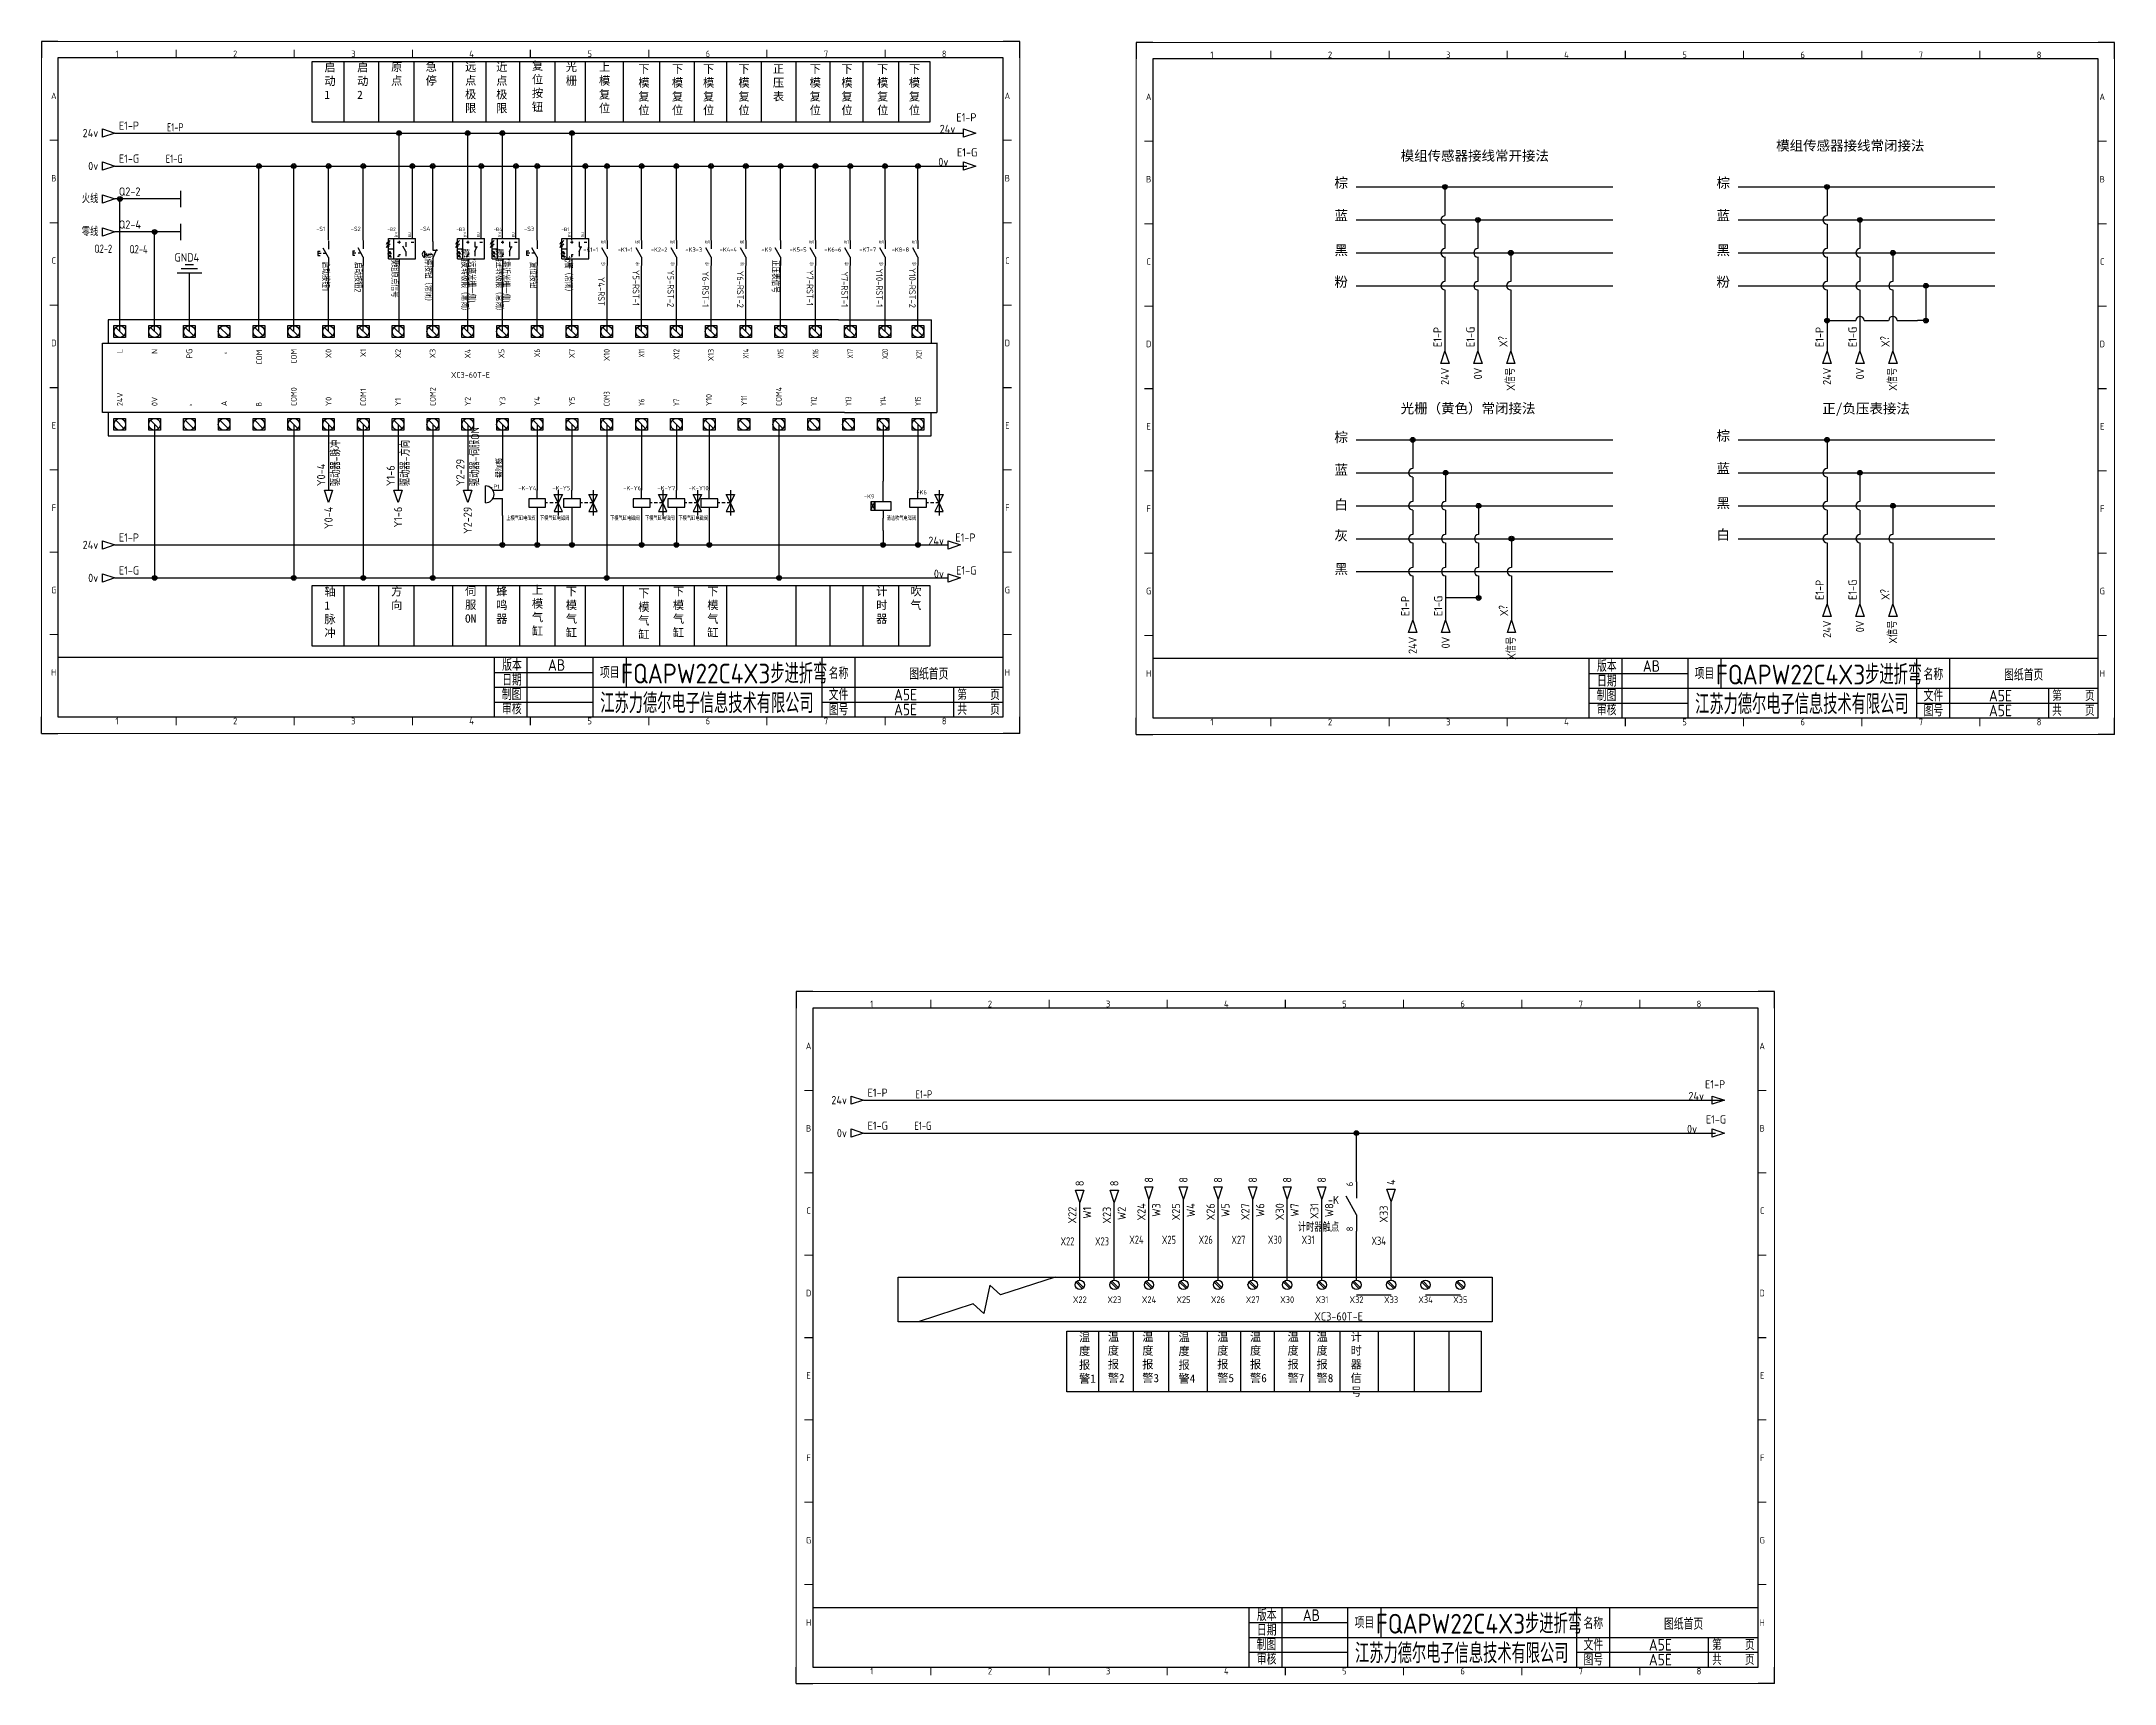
# Model space of a CAD drawing. Header units: millimetres. Extents: x -1494 to 5708, y 2764 to 5210.
# Drawn here: x 3013 to 4272, y 4006 to 5003 of the extents above; entities that cross this region are included whole.
import ezdxf
from ezdxf.enums import TextEntityAlignment as Align

# ---------------------------------------------------------------- set-up
doc = ezdxf.new("R2010")
doc.units = ezdxf.units.MM
for name, color, linetype in [('AE_BOR', 1, 'Continuous'), ('BLK_2.5mm^2', 7, 'Continuous'), ('DESC', 1, 'Continuous'), ('DESCCHILD', 20, 'Continuous'), ('LOC', 8, 'Continuous'), ('MISC', 2, 'Continuous'), ('SYMS', 7, 'Continuous'), ('TAGS', 51, 'Continuous'), ('TERMS', 123, 'Continuous'), ('WIRENO', 70, 'Continuous'), ('WIREREF', 61, 'Continuous'), ('WIREREF_DEST', 61, 'Continuous'), ('XREF', 7, 'Continuous'), ('图框_标题栏属性', 1, 'Continuous'), ('图框_标题栏文字', 6, 'Continuous'), ('轴1系统', 7, 'Continuous'), ('轴2系统', 7, 'Continuous'), ('轴3系统', 7, 'Continuous'), ('轴4系统', 7, 'Continuous')]:
    doc.layers.add(name, color=color, linetype=linetype)
doc.styles.add('ACGBTS', font='ISOCP.SHX')
doc.styles.get("Standard").update_dxf_attribs({"font": 'arial.ttf'})
doc.styles.add('WD_IEC', font='ISOCP2.shx', dxfattribs={"height": 4, "bigfont": 'gbcbig.shx'})
doc.styles.add('工程字', font='gbenor.shx', dxfattribs={"bigfont": 'gbcbig.shx'})
doc.styles.add('正常字体', font='', dxfattribs={"height": 5.5})
doc.styles.get('正常字体').set_extended_font_data('SimSun')

msp = doc.modelspace()

# ---------------------------------------------------------------- texts
at = {"layer": 'XREF', "color": 0, "char_height": 6, "attachment_point": 1}
for s, width, insert in [('{\\fSimSun|b0|i0|c134|p2;模组传感器接线常开接法}', 98.971, (3838.3, 4936.7)), ('{\\fSimSun|b0|i0|c134|p2;模组传感器接线常闭接法}', 98.971, (4066.3, 4942.9)), ('{\\fSimSun|b0|i0|c134|p2;棕}', 98.971, (3798.1, 4920.3)), ('{\\fSimSun|b0|i0|c134|p2;棕}', 98.971, (4030.1, 4920.3)), ('{\\fSimSun|b0|i0|c134|p2;蓝}', 98.971, (3798.1, 4900.5)), ('{\\fSimSun|b0|i0|c134|p2;蓝}', 98.971, (4030.1, 4900.5)), ('{\\fSimSun|b0|i0|c134|p2;黑}', 98.971, (3798.1, 4879.4)), ('{\\fSimSun|b0|i0|c134|p2;黑}', 98.971, (4030.1, 4879.4)), ('{\\fSimSun|b0|i0|c134|p2;粉}', 98.971, (3798.1, 4860.2)), ('{\\fSimSun|b0|i0|c134|p2;粉}', 98.971, (4030.1, 4860.2)), ('{\\fSimSun|b0|i0|c134|p2;光栅（黄色）常闭接法}', 114.631, (3838.3, 4783.4)), ('{\\fSimSun|b0|i0|c134|p2;正/负压表接法}', 98.971, (4094.3, 4783.3)), ('{\\fSimSun|b0|i0|c134|p2;棕}', 98.971, (3798.1, 4765.9)), ('{\\fSimSun|b0|i0|c134|p2;棕}', 98.971, (4030.1, 4766.8)), ('{\\fSimSun|b0|i0|c134|p2;蓝}', 98.971, (3798.1, 4746.1)), ('{\\fSimSun|b0|i0|c134|p2;蓝}', 98.971, (4030.1, 4747)), ('{\\fSimSun|b0|i0|c134|p2;白}', 98.971, (3798.1, 4725)), ('{\\fSimSun|b0|i0|c134|p2;黑}', 98.971, (4030.1, 4725.9)), ('{\\fSimSun|b0|i0|c134|p2;灰}', 98.971, (3798.1, 4706.2)), ('{\\fSimSun|b0|i0|c134|p2;白}', 98.971, (4030.1, 4706.7)), ('{\\fSimSun|b0|i0|c134|p2;黑}', 98.971, (3798.1, 4685.9))]:
    msp.add_mtext_dynamic_manual_height_columns(s, width=width, gutter_width=8.12, heights=[47], dxfattribs=dict(at, insert=insert))
at = {"layer": 'XREF', "color": 7, "style": 'WD_IEC'}
for tag, text, width, p in [('L', 'L', 0.9, (3060.6, 4816.5)), ('N', 'N', 0.9, (3081.7, 4816.5)), ('PG', 'FG', 0.9, (3102.8, 4816.5)), ('。', 'COM', 0.9, (3124, 4816.6)), ('COM', 'COM', 0.9, (3145.2, 4816)), ('COM', 'X0', 0.9, (3166.2, 4816.5)), ('X0', 'X1', 0.9, (3187.3, 4816.5)), ('X1', 'X2', 0.9, (3208.4, 4816.5)), ('X2', 'X3', 0.9, (3229.5, 4816.5)), ('X3', 'X4', 0.9, (3250.5, 4816.5)), ('X4', 'X5', 0.9, (3271.8, 4816.5)), ('X5', 'X6', 0.9, (3292.3, 4816.5)), ('X6', 'X7', 0.8, (3314, 4816.5)), ('X7', 'X10', 0.9, (3335, 4816.5)), ('X10', 'X11', 0.9, (3356.2, 4816.5)), ('X11', 'X12', 0.7, (3377.4, 4816.5)), ('X12', 'X13', 0.8, (3398.5, 4816.5)), ('X13', 'X14', 0.9, (3419.5, 4816.5)), ('X14', 'X15', 0.7, (3440.7, 4816.5)), ('X15', 'X16', 0.7, (3461.8, 4816.5)), ('X16', 'X17', 0.7, (3483, 4816.5)), ('X17', 'X20', 0.7, (3504.1, 4816.5)), ('X20', 'X21', 0.7, (3525.2, 4816.5)), ('X21', 'X21', 0.7, (3545.7, 4816.1))]:
    msp.add_attdef(tag, text=text, height=3.52, rotation=90, dxfattribs=dict(at, width=width)).set_placement(p, align=Align.MIDDLE_RIGHT)
msp.add_attdef('XC3-60T-E', text='XCC-32   PLC', height=3.52, dxfattribs=at).set_placement((3273.5, 4798.9), align=Align.CENTER)
for tag, text, width, p in [('24V', '24V', 0.9, (3060.6, 4781.8)), ('0V', '0V', 0.9, (3081.7, 4781.8)), ('A', 'B', 0.9, (3123.9, 4781.8)), ('B', 'CAN+', 0.7, (3145, 4781.8)), ('COM0', 'CAN-', 0.9, (3166.2, 4781.8)), ('Y0', 'COM0', 0.9, (3187.3, 4781.8)), ('COM1', 'Y0', 0.9, (3208.4, 4781.8)), ('Y1', 'Y1', 0.9, (3229.5, 4781.8)), ('COM2', 'Y2', 0.9, (3250.6, 4781.8)), ('Y2', 'Y3', 0.9, (3271.8, 4781.8)), ('Y3', 'Y4', 0.9, (3292.9, 4781.8)), ('Y4', 'COM1', 0.9, (3314, 4781.8)), ('Y5', 'Y5', 0.9, (3335.1, 4781.8)), ('COM3', 'Y6', 0.7, (3356.2, 4781.8)), ('Y6', 'Y7', 0.7, (3377.4, 4781.8)), ('Y7', 'COM2', 0.7, (3398.5, 4781.8)), ('Y10', 'Y10', 0.9, (3418.2, 4781.8)), ('Y11', 'Y11', 0.9, (3439.6, 4781.8)), ('COM4', 'Y12', 0.9, (3460.7, 4781.8)), ('Y12', 'COM3', 0.7, (3481.9, 4781.8)), ('Y13', 'Y13', 0.7, (3503, 4781.8)), ('Y14', 'Y14', 0.7, (3524.1, 4781.8)), ('Y15', 'Y15', 0.7, (3545.2, 4781.8)), ('。', 'A', 0.9, (3102.8, 4781.8))]:
    msp.add_attdef(tag, text=text, height=3.52, rotation=90, dxfattribs=dict(at, width=width)).set_placement(p, align=Align.MIDDLE_LEFT)
at = {"layer": '轴1系统', "char_height": 5, "attachment_point": 1, "style": '正常字体'}
for s, width, insert in [('启动1', 6.379, (3184.8, 4989.9)), ('启动2', 6.379, (3204.7, 4989.9)), ('复位按钮', 6.379, (3310.8, 4990.9)), ('光栅', 6.379, (3331.4, 4990.1)), ('上模复位', 6.379, (3351.5, 4990.1)), ('轴1脉冲', 6.379, (3184.8, 4671.6)), ('上模气缸', 6.379, (3310.8, 4672.7)), ('下模气缸', 6.379, (3331.4, 4671.8)), ('温度报警1', 11.313, (3643, 4219)), ('温度报警2', 11.313, (3660.5, 4219.3)), ('温度报警3', 11.313, (3681.4, 4219.3)), ('温度报警4', 11.313, (3703.4, 4219)), ('温度报警5', 11.313, (3726.9, 4219.3)), ('温度报警6', 11.313, (3746.8, 4219.3)), ('温度报警7', 11.313, (3769.6, 4219.3)), ('温度报警8', 11.313, (3787.2, 4219.3)), ('计时器信号', 11.313, (3807.9, 4219.3))]:
    msp.add_mtext_dynamic_manual_height_columns(s, width=width, gutter_width=13.9, heights=[59.3], dxfattribs=dict(at, insert=insert))
at = {"layer": '轴2系统', "char_height": 5, "attachment_point": 1, "style": '正常字体'}
for s, insert in [('原点', (3225.3, 4990.1)), ('下模复位', (3375.4, 4988.9)), ('下模复位', (3395.8, 4988.9)), ('下模复位', (3414.7, 4988.9)), ('下模复位', (3436.2, 4988.9)), ('正压表', (3457.1, 4988.9)), ('下模复位', (3479.4, 4988.9)), ('下模复位', (3498.7, 4988.9)), ('下模复位', (3520.4, 4988.9)), ('下模复位', (3539.7, 4988.9)), ('方向', (3225.3, 4671.8)), ('下模气缸', (3375.4, 4670.7))]:
    msp.add_mtext_dynamic_manual_height_columns(s, width=7.92, gutter_width=13.9, heights=[59.3], dxfattribs=dict(at, insert=insert))
at = {"layer": '轴3系统', "char_height": 5, "attachment_point": 1, "style": '正常字体'}
for s, width, insert in [('急停', 7.612, (3246.3, 4990.2)), ('远点极限', 7.612, (3270.2, 4990.2)), ('伺服ON', 7.612, (3270.2, 4672)), ('下模气缸', 6.379, (3396.4, 4671.8)), ('计时器', 6.627, (3519.8, 4671.8))]:
    msp.add_mtext_dynamic_manual_height_columns(s, width=width, gutter_width=13.9, heights=[59.3], dxfattribs=dict(at, insert=insert))
at = {"layer": '轴4系统', "char_height": 5, "attachment_point": 1, "style": '正常字体'}
for s, width, insert in [('近点极限', 7.92, (3289.1, 4990.1)), ('蜂鸣器', 7.92, (3289.1, 4671.8)), ('下模气缸', 10.078, (3417.3, 4671.8)), ('吹气', 6.134, (3540.6, 4671.8))]:
    msp.add_mtext_dynamic_manual_height_columns(s, width=width, gutter_width=13.9, heights=[59.3], dxfattribs=dict(at, insert=insert))

# ---------------------------------------------------------------- blocks, each defined once
blk = doc.blocks.new('HA1D3')
blk.add_lwpolyline([(0, 0), (-3.75, -1.25), (-3.75, 1.25)], close=True)
at = {"style": 'WD_IEC'}
blk.add_attdef('XREF', text='', height=2.5, dxfattribs=at).set_placement((-5, 0), align=Align.MIDDLE_RIGHT)
at = {"style": 'WD_IEC', "flags": 1}
blk.add_attdef('SIGCODE', text='', height=1, dxfattribs=at).set_placement((-2.5, 1.8), align=Align.RIGHT)
at = {"style": 'WD_IEC'}
for tag, p, height, flags in [('X1TERM01', (0, 0), 0.32, 1), ('WIRENO', (1.25, 1), 2.5, 8)]:
    blk.add_attdef(tag, p, '', height=height, dxfattribs=dict(at, flags=flags))
blk.add_attdef('DESC1', text='', height=2.5, dxfattribs=at).set_placement((1.25, -1), align=Align.TOP_LEFT)
blk = doc.blocks.new('WDDOT')
for radius in [0.72, 0.449, 0.223]:
    blk.add_circle((0, 0), radius)
blk = doc.blocks.new('VGND2')
for p, q in [((0, 0), (0, -5)), ((-3.75, -5), (3.75, -5)), ((-2.5, -6.25), (2.5, -6.25)), ((-1.25, -7.5), (1.25, -7.5))]:
    blk.add_line(p, q)
at = {"style": 'WD_IEC'}
for tag, p in [('INST', (-5.25, 2.75)), ('LOC', (-5.25, -0.75)), ('TAG1', (-5.25, -4.25))]:
    blk.add_attdef(tag, text='', height=2.5, dxfattribs=at).set_placement(p, align=Align.RIGHT)
at = {"style": 'WD_IEC', "flags": 1}
blk.add_attdef('X2TERM01', (0, 0), '', height=0.32, dxfattribs=at)
blk = doc.blocks.new('WD_WNH')
at = {"linetype": 'Continuous', "style": 'WD_IEC', "width": 0.8}
blk.add_attdef('WIRENO', text='', height=2.5, dxfattribs=at).set_placement((0, 0.75), align=Align.CENTER)
at = {"style": 'WD_IEC', "flags": 1}
for tag, p in [('W08USER', (0, 0.375)), ('W04USER', (0, 0.875)), ('W05USER', (0, 0.75)), ('W09USER', (0, 0.25)), ('W03USER', (0, 1)), ('W06USER', (0, 0.625)), ('W07USER', (0, 0.5)), ('W02USER', (0, 1.125)), ('W01USER', (0, 1.25)), ('W10USER', (0, 0.125))]:
    blk.add_attdef(tag, text='', height=0.08, dxfattribs=at).set_placement(p, align=Align.CENTER)
blk = doc.blocks.new('VPB11')
for p, q in [((-6.25, 1.25), (-6.25, -1.25)), ((-6.25, 1.25), (-5, 1.25)), ((-6.25, 0), (-4.375, 0)), ((0, -2.5), (-3.125, 3.125)), ((-3.125, 0), (-1.389, 0)), ((0, 7.5), (0, 2.5)), ((-6.25, -1.25), (-5, -1.25)), ((0, -2.5), (0, -7.5))]:
    blk.add_line(p, q)
at = {"style": 'WD_IEC'}
for tag, p in [('INST', (-8, 10.25)), ('TAG1', (-8, 3.25)), ('LOC', (-8, 6.75)), ('DESC2', (-8, -13.85)), ('DESC1', (-8, -10.35)), ('DESC3', (-8, -17.35))]:
    blk.add_attdef(tag, text='', height=2.5, dxfattribs=at).set_placement(p, align=Align.RIGHT)
at = {"style": 'WD_IEC', "flags": 9}
for tag, p in [('MFG', (-8.5, -0.25)), ('CAT', (-8.5, -2.75))]:
    blk.add_attdef(tag, text='', height=1.5, dxfattribs=at).set_placement(p, align=Align.RIGHT)
at = {"style": 'WD_IEC'}
blk.add_attdef('TERM01', text='', height=2, rotation=90, dxfattribs=at).set_placement((-1, 7.5), align=Align.RIGHT)
blk.add_attdef('TERM02', (-1, -7.5), '', height=2, rotation=90, dxfattribs=at)
at = {"style": 'WD_IEC', "flags": 1}
for tag, p, height in [('X2TERM01', (0, 7.5), 0.32), ('X1LINK', (0, 0), 0.32), ('CONTACT', (0.5, 4.5), 1), ('COMMON', (1.75, 3.25), 1), ('X8TERM02', (0, -7.5), 0.32), ('ASSYCODE', (1, -4), 1), ('FAMILY', (1, -5.5), 1), ('CATDESC', (1, -7), 1)]:
    blk.add_attdef(tag, p, '', height=height, dxfattribs=at)
at = {"lineweight": 15, "style": 'WD_IEC'}
blk.add_attdef('XREF', text='', height=2.5, dxfattribs=at).set_placement((-8, -6.35), align=Align.RIGHT)
blk = doc.blocks.new('VPB12ML')
for p, q in [((-5, 1.875), (-5, -1.875)), ((-5, 0), (-3.75, 0)), ((-3.125, -1.25), (-3.75, 0)), ((-2.5, 0), (-3.125, -1.25)), ((-2.5, 0), (-0.625, 0)), ((0, 7.5), (0, 2.5)), ((0, -2.5), (2.5, 3.125)), ((0, 2.5), (2.8678, 2.5)), ((0.625, 0), (1.11111, 0)), ((0, -2.5), (0, -7.5))]:
    blk.add_line(p, q)
blk.add_arc((-4.21875, 0), 2.03125, 112.61986495, 247.38013505)
at = {"style": 'WD_IEC'}
for tag, p in [('INST', (-8, 10.25)), ('TAG1', (-8, 3.25)), ('LOC', (-8, 6.75)), ('DESC2', (-8, -13.85)), ('DESC1', (-8, -10.35)), ('DESC3', (-8, -17.35))]:
    blk.add_attdef(tag, text='', height=2.5, dxfattribs=at).set_placement(p, align=Align.RIGHT)
at = {"style": 'WD_IEC', "flags": 9}
for tag, p in [('MFG', (-8.5, -0.25)), ('CAT', (-8.5, -2.75))]:
    blk.add_attdef(tag, text='', height=1.5, dxfattribs=at).set_placement(p, align=Align.RIGHT)
at = {"style": 'WD_IEC'}
blk.add_attdef('TERM01', text='', height=2, rotation=90, dxfattribs=at).set_placement((-1, 7.5), align=Align.RIGHT)
blk.add_attdef('TERM02', (-1, -7.5), '', height=2, rotation=90, dxfattribs=at)
at = {"style": 'WD_IEC', "flags": 1}
for tag, p, height in [('X2TERM01', (0, 7.5), 0.32), ('CONTACT', (0.5, 4.5), 1), ('X1LINK', (1.5, 0), 0.32), ('COMMON', (1.75, 3.25), 1), ('X8TERM02', (0, -7.5), 0.32), ('ASSYCODE', (1, -4), 1), ('FAMILY', (1, -5.5), 1), ('CATDESC', (1, -7), 1)]:
    blk.add_attdef(tag, p, '', height=height, dxfattribs=at)
at = {"lineweight": 15, "style": 'WD_IEC'}
blk.add_attdef('XREF', text='', height=2.5, dxfattribs=at).set_placement((-8, -6.35), align=Align.RIGHT)
blk = doc.blocks.new('VPE12B16')
for p, q in [((-8.8, 3.4), (-7.9, 5.2)), ((-7, 4.3), (-8.8, 3.4)), ((-8.8, 1), (-7.9, 2.8)), ((-7, 1.9), (-8.8, 1)), ((-7.9, 5.2), (-7, 4.3)), ((-7.5, -7.5), (-7.5, 7.5)), ((-7.5, 7.5), (12.5, 7.5)), ((-7.5, 4.7), (-6.1, 6.1)), ((-7.5, 2.3), (-6.1, 3.7)), ((-7.5, 0), (-3.8, 0)), ((-3.8, 7.5), (-3.8, -7.5)), ((-1, 4.9), (1, 4.9)), ((0, 7.5), (0, 12.5)), ((0, 5.9), (0, 3.9)), ((5.3, 5), (5.3, 1.5)), ((5.3, -2), (7, 1.9)), ((5.3, 1.5), (7.3, 1.5)), ((9, 4.9), (11, 4.9)), ((10, 7.5), (10, 12.5)), ((12.5, -7.5), (12.5, 7.5)), ((-6.7, -2.6), (-8.1, -1.2)), ((-6.7, -5), (-8.1, -3.6)), ((-7.5, -7.5), (12.5, -7.5)), ((-6.3, -2.1), (-7.2, -3)), ((-7.2, -3), (-5.3, -3.9)), ((-7.2, -5.4), (-5.3, -6.3)), ((-5.3, -3.9), (-6.3, -2.1)), ((-5.3, -6.3), (-6.3, -4.5)), ((-0.6, -5.4), (0.4, -5.4)), ((0, -5.4), (0, -4.4)), ((0, -4.4), (1, -4.4)), ((0, -7.5), (0, -12.5)), ((5.3, -2), (5.3, -5.5))]:
    blk.add_line(p, q)
for points in [[(-7.9, 5.2), (-7, 4.3), (-8.8, 3.4)], [(-7.9, 2.8), (-7, 1.9), (-8.8, 1)], [(-6.3, -2.1), (-7.2, -3), (-5.3, -3.9)], [(-6.3, -4.5), (-7.2, -5.4), (-5.3, -6.3)]]:
    blk.add_solid(points)
at = {"style": 'WD_IEC'}
for tag, height, p in [('XREF', 2.5, (-11.5, -1.4)), ('TAG1', 2.5, (-11.5, 3.2)), ('INST', 2.7, (-11.5, 12)), ('LOC', 2.7, (-11.5, 8)), ('DESC2', 2.7, (-11.5, -9.2)), ('DESC3', 2.7, (-11.5, -13.2)), ('DESC1', 2.7, (-11.5, -5.2))]:
    blk.add_attdef(tag, text='', height=height, dxfattribs=at).set_placement(p, align=Align.RIGHT)
at = {"style": 'WD_IEC', "flags": 1}
for tag, p, height in [('X4LINK', (-7.5, 0), 0.32), ('X2TERM01', (0, 12.5), 0.32), ('X2TERM02', (10, 12.5), 0.32), ('X1LINK', (12.5, 0), 0.32), ('MFG', (13, 6.1), 1.5), ('CAT', (13, 3.6), 1.5), ('X8TERM03', (0, -12.5), 0.32), ('ASSYCODE', (13.1, -4.4), 1), ('FAMILY', (13.1, -5.9), 1), ('CATDESC', (13.1, -7.4), 1)]:
    blk.add_attdef(tag, p, '', height=height, dxfattribs=at)
at = {"style": 'WD_IEC'}
for tag, p in [('TERM01', (-1, 12.2)), ('TERM02', (9, 12.2))]:
    blk.add_attdef(tag, text='', height=2, rotation=90, dxfattribs=at).set_placement(p, align=Align.RIGHT)
blk.add_attdef('TERM03', (-1, -13), '', height=2, rotation=90, dxfattribs=at)
blk = doc.blocks.new('VPE11B16')
for p, q in [((-9.2, 3.4), (-8.3, 5.2)), ((-7.4, 4.3), (-9.2, 3.4)), ((-9.2, 1), (-8.3, 2.8)), ((-7.4, 1.9), (-9.2, 1)), ((-8.3, 5.2), (-7.4, 4.3)), ((-7.9, -7.5), (-7.9, 7.5)), ((-7.9, 7.5), (12.1, 7.5)), ((-7.9, 0), (-4.1, 0)), ((-7.8, 4.7), (-6.5, 6.1)), ((-7.8, 2.3), (-6.5, 3.7)), ((-4.1, 7.5), (-4.1, -7.5)), ((-1, 4.9), (1, 4.9)), ((0, 7.5), (0, 12.5)), ((0, 5.9), (0, 3.9)), ((5, -2.1), (2.8, 1.8)), ((5, 4.9), (5, 1.4)), ((9, 4.9), (11, 4.9)), ((10, 7.5), (10, 12.5)), ((12.1, -7.5), (12.1, 7.5)), ((-7.1, -2.6), (-8.4, -1.2)), ((-7.1, -5), (-8.4, -3.6)), ((-7.9, -7.5), (12.1, -7.5)), ((-6.6, -2.1), (-7.5, -3)), ((-7.5, -3), (-5.7, -3.9)), ((-7.5, -5.4), (-5.7, -6.3)), ((-5.7, -3.9), (-6.6, -2.1)), ((-5.7, -6.3), (-6.6, -4.5)), ((-1, -5.4), (0, -5.4)), ((0, -5.4), (0, -4.4)), ((0, -4.4), (1, -4.4)), ((0, -7.5), (0, -12.5)), ((5, -2.1), (5, -5.6))]:
    blk.add_line(p, q)
for points in [[(-8.3, 5.2), (-7.4, 4.3), (-9.2, 3.4)], [(-8.3, 2.8), (-7.4, 1.9), (-9.2, 1)], [(-6.6, -2.1), (-7.5, -3), (-5.7, -3.9)], [(-6.6, -4.5), (-7.5, -5.4), (-5.7, -6.3)]]:
    blk.add_solid(points)
at = {"style": 'WD_IEC'}
for tag, height, p in [('XREF', 2.5, (-11.9, -1.4)), ('TAG1', 2.5, (-11.9, 3.2)), ('INST', 2.7, (-11.9, 12)), ('LOC', 2.7, (-11.9, 8)), ('DESC3', 2.7, (-11.9, -13.2)), ('DESC2', 2.7, (-11.9, -9.2)), ('DESC1', 2.7, (-11.9, -5.2))]:
    blk.add_attdef(tag, text='', height=height, dxfattribs=at).set_placement(p, align=Align.RIGHT)
at = {"style": 'WD_IEC', "flags": 1}
for tag, p, height in [('X4LINK', (-7.9, 0), 0.32), ('X2TERM01', (0, 12.5), 0.32), ('X2TERM02', (10, 12.5), 0.32), ('X1LINK', (12.1, 0), 0.32), ('MFG', (12.7, 6.1), 1.5), ('CAT', (12.7, 3.6), 1.5), ('X8TERM03', (0, -12.5), 0.32), ('ASSYCODE', (12.8, -4.4), 1), ('FAMILY', (12.8, -5.9), 1), ('CATDESC', (12.8, -7.4), 1)]:
    blk.add_attdef(tag, p, '', height=height, dxfattribs=at)
at = {"style": 'WD_IEC'}
for tag, p in [('TERM01', (-1, 12.2)), ('TERM02', (9, 12.2))]:
    blk.add_attdef(tag, text='', height=2, rotation=90, dxfattribs=at).set_placement(p, align=Align.RIGHT)
blk.add_attdef('TERM03', (-1, -13), '', height=2, rotation=90, dxfattribs=at)
blk = doc.blocks.new('HA1S4')
blk.add_lwpolyline([(0, -3.75), (-1.25, 0), (1.25, 0)], close=True)
at = {"style": 'WD_IEC', "flags": 8}
blk.add_attdef('WIRENO', (-1, 1.25), '', height=2.5, rotation=90, dxfattribs=at)
at = {"style": 'WD_IEC'}
blk.add_attdef('DESC1', text='', height=2.5, rotation=90, dxfattribs=at).set_placement((1, 1.25), align=Align.TOP_LEFT)
at = {"style": 'WD_IEC', "flags": 1}
blk.add_attdef('X2TERM01', (0, 0), '', height=0.32, dxfattribs=at)
blk.add_attdef('SIGCODE', text='', height=1, dxfattribs=at).set_placement((-2.5, -3.2), align=Align.RIGHT)
at = {"style": 'WD_IEC'}
blk.add_attdef('XREF', text='', height=2.5, rotation=90, dxfattribs=at).set_placement((0, -5), align=Align.MIDDLE_RIGHT)
blk = doc.blocks.new('VAN1Z')
for p, q in [((-10, -5), (-10, 5)), ((-5.7, 2.5), (0, 2.5)), ((-5.7, -2.5), (0, -2.5))]:
    blk.add_line(p, q)
blk.add_arc((-10, 0), 5, 270, 90)
at = {"style": 'WD_IEC'}
for tag, height, p in [('INST', 2.5, (-11.5, 11.5)), ('TAG1', 2.5, (-11.5, 4.5)), ('LOC', 2.5, (-11.5, 8)), ('TERM02', 2, (0, -1.5)), ('TERM01', 2, (0, 3.5)), ('DESC3', 2.5, (-11.5, -13.8)), ('DESC2', 2.5, (-11.5, -10.3)), ('DESC1', 2.5, (-11.5, -6.8)), ('XREF', 2.5, (-11.5, -18.8))]:
    blk.add_attdef(tag, text='', height=height, dxfattribs=at).set_placement(p, align=Align.RIGHT)
at = {"style": 'WD_IEC', "flags": 9}
for tag, p in [('MFG', (-11, 1)), ('CAT', (-11, -1.5))]:
    blk.add_attdef(tag, text='', height=1.5, dxfattribs=at).set_placement(p, align=Align.RIGHT)
at = {"style": 'WD_IEC', "flags": 1}
for tag, p, height in [('X2TERM01', (0, 2.5), 0.32), ('ASSYCODE', (-4, -4), 1), ('FAMILY', (-4, -5.5), 1), ('CATDESC', (-4, -7), 1), ('X8TERM02', (0, -2.5), 0.32)]:
    blk.add_attdef(tag, p, '', height=height, dxfattribs=at)
blk = doc.blocks.new('VSV1')
for p, q in [((0, 2.5), (0, 7.5)), ((6.2, 0), (5, 0)), ((9.4, 0), (7.5, 0)), ((12.5, 0), (10, 5)), ((10, 5), (15, 5)), ((12.5, 0), (10, -5)), ((12.5, 0), (10.6, 0)), ((12.5, 7.5), (12.5, -7.5)), ((15, 5), (12.5, 0)), ((15, -5), (12.5, 0)), ((0, -2.5), (0, -7.5)), ((10, -5), (15, -5))]:
    blk.add_line(p, q)
blk.add_lwpolyline([(-5, 2.5), (-5, -2.5), (5, -2.5), (5, 2.5)], close=True)
at = {"style": 'WD_IEC'}
for tag, p in [('INST', (-5.2, 11.5)), ('TAG1', (-5.2, 4.5)), ('LOC', (-5.2, 8)), ('DESC2', (-5.2, -10.3)), ('DESC3', (-5.2, -13.8)), ('DESC1', (-5.2, -6.8))]:
    blk.add_attdef(tag, text='', height=2.5, dxfattribs=at).set_placement(p, align=Align.RIGHT)
at = {"style": 'WD_IEC', "flags": 9}
for tag, p in [('MFG', (-6, 1)), ('CAT', (-6, -1.5))]:
    blk.add_attdef(tag, text='', height=1.5, dxfattribs=at).set_placement(p, align=Align.RIGHT)
at = {"style": 'WD_IEC', "flags": 1}
for tag, p, height in [('X4LINK', (-5, 0), 0.32), ('X2TERM01', (0, 7.5), 0.32), ('X1LINK', (12.5, 0), 0.32), ('X8TERM02', (0, -7.5), 0.32), ('ASSYCODE', (1, -4), 1), ('FAMILY', (1, -5.5), 1), ('CATDESC', (1, -7), 1)]:
    blk.add_attdef(tag, p, '', height=height, dxfattribs=at)
at = {"style": 'WD_IEC'}
blk.add_attdef('TERM01', text='', height=2, rotation=90, dxfattribs=at).set_placement((-1, 7.5), align=Align.RIGHT)
blk.add_attdef('TERM02', (-1, -7.5), '', height=2, rotation=90, dxfattribs=at)
at = {"lineweight": 9, "style": 'WD_IEC'}
for tag, p in [('NO', (-5.5, -16.5)), ('NC', (-5.5, -20))]:
    blk.add_attdef(tag, text='', height=2.5, dxfattribs=at).set_placement(p, align=Align.TOP_RIGHT)
for tag, p in [('XREFNO', (-4, -16.5)), ('XREFNC', (-4, -20)), ('WDTAGALT', (-3.9, -23.1))]:
    blk.add_attdef(tag, text='', height=2.5, dxfattribs=at).set_placement(p, align=Align.TOP_LEFT)
blk = doc.blocks.new('HA1D4')
blk.add_lwpolyline([(0, 0), (1.25, -3.75), (-1.25, -3.75)], close=True)
at = {"style": 'WD_IEC', "flags": 8}
blk.add_attdef('WIRENO', (-1, 1.25), '', height=2.5, rotation=90, dxfattribs=at)
at = {"style": 'WD_IEC'}
blk.add_attdef('DESC1', text='', height=2.5, rotation=90, dxfattribs=at).set_placement((1, 1.25), align=Align.TOP_LEFT)
at = {"style": 'WD_IEC', "flags": 1}
blk.add_attdef('X2TERM01', (0, 0), '', height=0.32, dxfattribs=at)
blk.add_attdef('SIGCODE', text='', height=1, dxfattribs=at).set_placement((-2.5, -3.2), align=Align.RIGHT)
at = {"style": 'WD_IEC'}
blk.add_attdef('XREF', text='', height=2.5, rotation=90, dxfattribs=at).set_placement((0, -5), align=Align.MIDDLE_RIGHT)
blk = doc.blocks.new('VCR21')
for p, q in [((0, -2.5), (-3.125, 3.125)), ((0, 7.5), (0, 2.5)), ((0, -2.5), (0, -7.5))]:
    blk.add_line(p, q)
at = {"style": 'WD_IEC'}
for tag, p in [('TAG2', (-5.25, 0.75)), ('INST', (-5.25, 7.75)), ('LOC', (-5.25, 4.25)), ('DESC3', (-5.25, -14.6)), ('DESC2', (-5.25, -11.1)), ('DESC1', (-5.25, -7.6)), ('XREF', (-5.25, -3.75))]:
    blk.add_attdef(tag, text='', height=2.5, dxfattribs=at).set_placement(p, align=Align.RIGHT)
blk.add_attdef('TERM01', text='', height=2, rotation=90, dxfattribs=at).set_placement((-1, 7.5), align=Align.RIGHT)
blk.add_attdef('TERM02', (-1, -7.5), '', height=2, rotation=90, dxfattribs=at)
at = {"style": 'WD_IEC', "flags": 1}
for tag, p, height in [('X4LINK', (-2, 0), 0.32), ('X1LINK', (-0.5, 0), 0.32), ('X2TERM01', (0, 7.5), 0.32), ('X8TERM02', (0, -7.5), 0.32), ('CONTACT', (4, -3.5), 1), ('FAMILY', (4, -5), 1), ('COMMON', (5.25, -4.75), 1)]:
    blk.add_attdef(tag, p, '', height=height, dxfattribs=at)
blk = doc.blocks.new('Border')
for p, q in [((584, 410), (10, 410)), ((10, 410), (10, 10)), ((584, 10), (584, 410)), ((10, 10), (584, 10))]:
    blk.add_line(p, q)
at = {"layer": 'AE_BOR', "color": 1, "lineweight": 30}
for p, q in [((10, 420), (0, 420)), ((0, 420), (0, 410)), ((594, 420), (584, 420)), ((594, 410), (594, 420)), ((297, 410), (297, 415)), ((5, 210), (10, 210)), ((584, 210), (589, 210)), ((0, 0), (0, 10)), ((0, 0), (10, 0)), ((297, 5), (297, 10)), ((594, 0), (584, 0)), ((594, 0), (594, 10))]:
    blk.add_line(p, q, dxfattribs=at)
at = {"layer": 'AE_BOR', "color": 1, "lineweight": 15}
for p, q in [((0, 420), (594, 420)), ((0, 0), (0, 420)), ((594, 420), (594, 0)), ((81.75, 410), (81.75, 415)), ((153.5, 410), (153.5, 415)), ((225.25, 410), (225.25, 415)), ((368.75, 410), (368.75, 415)), ((440.5, 410), (440.5, 415)), ((512.25, 410), (512.25, 415)), ((10, 360), (5, 360)), ((589, 360), (584, 360)), ((10, 310), (5, 310)), ((589, 310), (584, 310)), ((10, 260), (5, 260)), ((589, 260), (584, 260)), ((10, 160), (5, 160)), ((589, 160), (584, 160)), ((10, 110), (5, 110)), ((589, 110), (584, 110)), ((10, 60), (5, 60)), ((589, 60), (584, 60)), ((594, 0), (0, 0)), ((81.75, 5), (81.75, 10)), ((153.5, 5), (153.5, 10)), ((225.25, 5), (225.25, 10)), ((368.75, 5), (368.75, 10)), ((440.5, 5), (440.5, 10)), ((512.25, 5), (512.25, 10))]:
    blk.add_line(p, q, dxfattribs=at)
at = {"layer": 'AE_BOR', "color": 1, "lineweight": 15, "style": 'ACGBTS'}
for s, p in [('1', (45.875, 412.5)), ('2', (117.625, 412.5)), ('3', (189.375, 412.5)), ('4', (261.125, 412.5)), ('5', (332.875, 412.5)), ('6', (404.625, 412.5)), ('7', (476.375, 412.5)), ('8', (548.125, 412.5)), ('A', (7.5, 387)), ('A', (586.5, 387)), ('B', (7.5, 337)), ('B', (586.5, 337)), ('C', (7.5, 287)), ('C', (586.5, 287)), ('D', (7.5, 237)), ('D', (586.5, 237)), ('E', (7.5, 187)), ('E', (586.5, 187)), ('F', (7.5, 137)), ('F', (586.5, 137)), ('G', (7.5, 87)), ('G', (586.5, 87)), ('H', (7.5, 37)), ('H', (586.5, 37)), ('1', (45.875, 7.5)), ('2', (117.625, 7.5)), ('3', (189.375, 7.5)), ('4', (261.125, 7.5)), ('5', (332.875, 7.5)), ('6', (404.625, 7.5)), ('7', (476.375, 7.5)), ('8', (548.125, 7.5))]:
    blk.add_text(s, height=4, dxfattribs=at).set_placement(p, align=Align.MIDDLE)
blk = doc.blocks.new('TITLE3')
for p, q in [((-309, 0), (-309, 36)), ((-309, 27), (-249, 27)), ((-289, 0), (-289, 36)), ((-249, 0), (-249, 36)), ((-249, 0), (-249, 36)), ((-249, 0), (-249, 36)), ((-229, 36), (-229, 27)), ((-229, 27), (-229, 18)), ((-110, 0), (-110, 36)), ((-90, 0), (-90, 36)), ((-309, 18), (-248, 18)), ((-249, 18), (0, 18)), ((-30, 0), (-30, 18)), ((-309, 9), (-249, 9)), ((-289, 4.2), (-289, 4.2)), ((-289, 4.2), (-289, 4.2)), ((-110, 9), (0, 9))]:
    blk.add_line(p, q)
blk.add_lwpolyline([(-309, 36), (-574, 36), (-574, 0), (-309, 0)], close=True)
blk.add_lwpolyline([(-309, 0), (0, 0), (0, 36), (-309, 36)])
at = {"layer": '图框_标题栏属性', "style": '工程字'}
for tag, height, p in [('版本', 7, (-271.2, 31.5)), ('日期', 7, (-271.2, 22.5)), ('项目', 12, (-169.5, 27)), ('名称', 7, (-45.2, 26.5)), ('制图', 7, (-271.3, 13.7)), ('公司名称', 12, (-179.9, 9)), ('文件', 7, (-59.3, 13.5)), ('页数', 7, (-15, 13.5)), ('审核', 7, (-270.7, 4.7)), ('图号', 7, (-59.3, 4.5)), ('总数', 7, (-15, 4.5))]:
    blk.add_attdef(tag, text='', height=height, dxfattribs=at).set_placement(p, align=Align.MIDDLE)
at = {"layer": '图框_标题栏文字', "style": '工程字'}
for s, height, p in [('版本', 7, (-298.3, 31.5)), ('日期', 7, (-298.3, 22.5)), ('项目', 7, (-239, 27)), ('名称', 7, (-100, 26.5)), ('制图', 7, (-298.5, 13.7)), ('文件', 7, (-100, 13.5)), ('第    页', 6.5, (-15, 13.5)), ('审核', 7, (-298.4, 5)), ('图号', 7, (-100, 4.5)), ('共    页', 6.5, (-15, 4.5))]:
    blk.add_text(s, height=height, dxfattribs=at).set_placement(p, align=Align.MIDDLE_CENTER)
blk = doc.blocks.new('HA1D2')
blk.add_lwpolyline([(0, 0), (-1.25, 3.75), (1.25, 3.75)], close=True)
at = {"style": 'WD_IEC'}
blk.add_attdef('XREF', text='', height=2.5, rotation=90, dxfattribs=at).set_placement((0, 5), align=Align.MIDDLE_LEFT)
at = {"style": 'WD_IEC', "flags": 1}
blk.add_attdef('SIGCODE', text='', height=1, dxfattribs=at).set_placement((-2.5, 1.8), align=Align.RIGHT)
blk.add_attdef('X8TERM01', (0, 0), '', height=0.32, dxfattribs=at)
at = {"style": 'WD_IEC', "flags": 8}
blk.add_attdef('WIRENO', text='', height=2.5, rotation=90, dxfattribs=at).set_placement((-1, -1.25), align=Align.RIGHT)
at = {"style": 'WD_IEC'}
blk.add_attdef('DESC1', text='', height=2.5, rotation=90, dxfattribs=at).set_placement((1, -1.25), align=Align.TOP_RIGHT)
blk = doc.blocks.new('WD_WNV')
at = {"linetype": 'Continuous', "style": 'WD_IEC', "width": 0.8}
blk.add_attdef('WIRENO', text='', height=2.5, dxfattribs=at).set_placement((-1.6, 0), align=Align.MIDDLE_RIGHT)
at = {"style": 'WD_IEC', "flags": 1}
for tag, p in [('W08USER', (-1, 0.375)), ('W04USER', (-1, 0.875)), ('W05USER', (-1, 0.75)), ('W09USER', (-1, 0.25)), ('W03USER', (-1, 1)), ('W06USER', (-1, 0.625)), ('W07USER', (-1, 0.5)), ('W02USER', (-1, 1.125)), ('W01USER', (-1, 1.25)), ('W10USER', (-1, 0.125))]:
    blk.add_attdef(tag, text='', height=0.08, dxfattribs=at).set_placement(p, align=Align.CENTER)
blk = doc.blocks.new('E8X8Y$$3')
for p, q in [((108, -3.1), (111.8, -7)), ((108.7, -2.4), (112.6, -6.3)), ((129, -3.1), (132.8, -7)), ((129.7, -2.4), (133.6, -6.3)), ((150, -3.1), (153.8, -7)), ((150.7, -2.4), (154.6, -6.3)), ((170.9, -3.1), (174.8, -7)), ((171.6, -2.4), (175.5, -6.3)), ((191.9, -3.1), (195.8, -7)), ((192.7, -2.4), (196.5, -6.3)), ((213, -3.1), (216.9, -7)), ((213.7, -2.4), (217.6, -6.3)), ((233.9, -3.1), (237.8, -7)), ((234.6, -2.4), (238.5, -6.3)), ((255, -3.1), (258.8, -7)), ((255.7, -2.4), (259.6, -6.3)), ((276, -3.1), (279.8, -7)), ((276.7, -2.4), (280.6, -6.3)), ((278.3, -10.7), (299.4, -10.7)), ((297, -3.1), (300.9, -7)), ((297.7, -2.4), (301.6, -6.3)), ((317.9, -3.1), (321.8, -7)), ((318.7, -2.4), (322.5, -6.3)), ((320.2, -10.7), (341.4, -10.7)), ((339, -3.1), (342.9, -7)), ((339.7, -2.4), (343.6, -6.3))]:
    blk.add_line(p, q)
for points in [[(0, 0), (23.3, 0)], [(0, -27.1), (0, 0)], [(23.3, 0), (360.6, 0)], [(102.5, -27.1), (0, -27.1)], [(360.6, -27.1), (102.5, -27.1)]]:
    blk.add_lwpolyline(points)
for centre in [(110.3, -4.7), (131.3, -4.7), (152.3, -4.7), (173.2, -4.7), (194.2, -4.7), (215.3, -4.7), (236.2, -4.7), (257.3, -4.7), (278.3, -4.7), (299.3, -4.7), (320.2, -4.7), (341.3, -4.7)]:
    blk.add_circle(centre, 2.8)
at = {"layer": 'SYMS', "linetype": 'ByBlock'}
for p, q in [((95.4, 0), (62.1, -10.8)), ((360.6, 0), (360.6, -27.1)), ((55.6, -5), (52, -22.1)), ((62.1, -10.8), (55.6, -5)), ((45.5, -16.3), (12.2, -27.1)), ((52, -22.1), (45.5, -16.3))]:
    blk.add_line(p, q, dxfattribs=at)
at = {"layer": 'DESC', "linetype": 'ByBlock', "style": 'WD_IEC'}
for tag, p in [('DESC2', (-14.4, -38.5)), ('DESC1', (-14.4, -33.6)), ('DESC3', (-14.4, -43.4))]:
    blk.add_attdef(tag, text='', height=5, dxfattribs=at).set_placement(p, align=Align.RIGHT)
at = {"layer": 'LOC', "linetype": 'ByBlock', "style": 'WD_IEC', "flags": 1}
for tag, p in [('INST', (-14.4, -2.3)), ('LOC', (-14.4, -7.2))]:
    blk.add_attdef(tag, text='', height=5, dxfattribs=at).set_placement(p, align=Align.RIGHT)
at = {"layer": 'MISC', "linetype": 'ByBlock', "style": 'WD_IEC'}
for tag, p, height, flags in [('CAT', (-21.8, 3.1), 2.1, 9), ('MFG', (-21.7, 7.7), 2.1, 9), ('FAMILY', (-22.7, -12), 1.4, 1), ('X4TERM05', (107.5, -4.7), 0.448, 1), ('X2TERM05', (110.3, -1.9), 0.448, 1), ('X4TERM06', (128.5, -4.7), 0.448, 1), ('X2TERM06', (131.3, -1.9), 0.448, 1), ('X4TERM07', (149.5, -4.7), 0.448, 1), ('X2TERM07', (152.3, -1.9), 0.448, 1), ('X4TERM08', (170.4, -4.7), 0.448, 1), ('X2TERM08', (173.2, -1.9), 0.448, 1), ('X4TERM09', (191.4, -4.7), 0.448, 1), ('X2TERM09', (194.2, -1.9), 0.448, 1), ('X4TERM10', (212.5, -4.7), 0.448, 1), ('X2TERM10', (215.3, -1.9), 0.448, 1), ('X4TERM11', (233.4, -4.7), 0.448, 1), ('X2TERM11', (236.2, -1.9), 0.448, 1), ('X4TERM12', (254.5, -4.7), 0.448, 1), ('X2TERM12', (257.3, -1.9), 0.448, 1), ('X4TERM13', (275.5, -4.7), 0.448, 1), ('X2TERM13', (278.3, -1.9), 0.448, 1), ('X4TERM14', (296.5, -4.7), 0.448, 1), ('X2TERM14', (299.3, -1.9), 0.448, 1), ('X4TERM15', (317.4, -4.7), 0.448, 1), ('X2TERM15', (320.2, -1.9), 0.448, 1), ('X4TERM16', (338.5, -4.7), 0.448, 1), ('X2TERM16', (341.3, -1.9), 0.448, 1), ('ASSYCODE', (-23.7, -16.3), 1.4, 1)]:
    blk.add_attdef(tag, p, '', height=height, dxfattribs=dict(at, flags=flags))
at = {"layer": 'TAGS', "linetype": 'ByBlock', "style": 'WD_IEC'}
blk.add_attdef('TAG1', text='', height=5, dxfattribs=at).set_placement((267.4, -26.4), align=Align.CENTER)
at = {"layer": 'TERMS', "linetype": 'ByBlock', "style": 'WD_IEC'}
for tag, p in [('TERM05', (110.3, -11.7)), ('TERM06', (131.3, -11.7)), ('TERM07', (152.3, -11.7)), ('TERM08', (173.2, -11.7)), ('TERM09', (194.2, -11.7)), ('TERM10', (215.3, -11.7)), ('TERM11', (236.2, -11.7)), ('TERM12', (257.3, -11.7)), ('TERM13', (278.3, -11.7)), ('TERM14', (299.3, -11.7)), ('TERM15', (320.2, -11.7)), ('TERM16', (341.3, -11.7))]:
    blk.add_attdef(tag, text='', height=4, dxfattribs=at).set_placement(p, align=Align.TOP_CENTER)
at = {"layer": 'XREF', "linetype": 'ByBlock', "style": 'WD_IEC'}
blk.add_attdef('XREF', text='', height=5, dxfattribs=at).set_placement((-14.4, -28.3), align=Align.RIGHT)
blk = doc.blocks.new('VTD21IF')
for p, q in [((0, 7.5), (0, 2.5)), ((0, -2.5), (-3.125, 3.125)), ((0, -2.5), (0, -7.5))]:
    blk.add_line(p, q)
at = {"style": 'WD_IEC'}
for tag, p in [('INST', (-5.25, 7.75)), ('LOC', (-5.25, 4.25)), ('TAG2', (-5.25, 0.75)), ('DESC1', (-5.25, -7.6)), ('XREF', (-5.25, -3.75)), ('DESC3', (-5.25, -14.6)), ('DESC2', (-5.25, -11.1))]:
    blk.add_attdef(tag, text='', height=2.5, dxfattribs=at).set_placement(p, align=Align.RIGHT)
blk.add_attdef('TERM01', text='', height=2, rotation=90, dxfattribs=at).set_placement((-1, 7.5), align=Align.RIGHT)
at = {"style": 'WD_IEC', "flags": 1}
for tag, p, height in [('X2TERM01', (0, 7.5), 0.32), ('X4LINK', (-2, 0), 0.32), ('X1LINK', (-0.5, 0), 0.32), ('CONTACT', (4, -3.5), 1), ('FAMILY', (4, -5), 1), ('COMMON', (5.25, -4.75), 1), ('X8TERM02', (0, -7.5), 0.32)]:
    blk.add_attdef(tag, p, '', height=height, dxfattribs=at)
at = {"style": 'WD_IEC'}
blk.add_attdef('TERM02', (-1, -7.5), '', height=2, rotation=90, dxfattribs=at)
blk = doc.blocks.new('VTD1N')
for p, q in [((-7.5, -2.5), (-5, 2.5)), ((-7.5, 2.5), (-5, -2.5)), ((0, 2.5), (0, 7.5)), ((0, -2.5), (0, -7.5))]:
    blk.add_line(p, q)
for points in [[(-7.5, 2.5), (-7.5, -2.5), (-5, -2.5), (-5, 2.5)], [(-5, 2.5), (-5, -2.5), (5, -2.5), (5, 2.5)]]:
    blk.add_lwpolyline(points, close=True)
at = {"style": 'WD_IEC'}
for tag, p in [('INST', (-5.25, 11.5)), ('TAG1', (-5.25, 4.5)), ('LOC', (-5.25, 8)), ('DESC3', (-5.25, -13.85)), ('DESC2', (-5.25, -10.35)), ('DESC1', (-5.25, -6.85))]:
    blk.add_attdef(tag, text='', height=2.5, dxfattribs=at).set_placement(p, align=Align.RIGHT)
at = {"style": 'WD_IEC', "flags": 9}
for tag, p in [('MFG', (-8.5, 1)), ('CAT', (-8.5, -1.5))]:
    blk.add_attdef(tag, text='', height=1.5, dxfattribs=at).set_placement(p, align=Align.RIGHT)
at = {"style": 'WD_IEC', "flags": 1}
for tag, p, height in [('X4LINK', (-7.5, 0), 0.32), ('X2TERM01', (0, 7.5), 0.32), ('X8TERM02', (0, -7.5), 0.32), ('ASSYCODE', (1, -4), 1), ('FAMILY', (1, -5.5), 1), ('CATDESC', (1, -7), 1)]:
    blk.add_attdef(tag, p, '', height=height, dxfattribs=at)
at = {"style": 'WD_IEC'}
blk.add_attdef('TERM01', text='', height=2, rotation=90, dxfattribs=at).set_placement((-1, 7.5), align=Align.RIGHT)
blk.add_attdef('TERM02', (-1, -7.5), '', height=2, rotation=90, dxfattribs=at)
at = {"style": 'WD_IEC', "width": 0.9, "flags": 1}
blk.add_attdef('X1LINK', (5, 0), '', height=0.32, dxfattribs=at)
at = {"style": 'WD_IEC'}
blk.add_attdef('RATING1', text='', height=2.5, dxfattribs=at).set_placement((6.5, 2.5), align=Align.MIDDLE_LEFT)
at = {"lineweight": 9, "style": 'WD_IEC'}
for tag, p in [('NO', (-5.5, -16.5)), ('NC', (-5.5, -20))]:
    blk.add_attdef(tag, text='', height=2.5, dxfattribs=at).set_placement(p, align=Align.TOP_RIGHT)
for tag, p in [('XREFNO', (-4, -16.5)), ('XREFNC', (-4, -20))]:
    blk.add_attdef(tag, text='', height=2.5, dxfattribs=at).set_placement(p, align=Align.TOP_LEFT)

# ---------------------------------------------------------------- linework, layer by layer
at = {"layer": 'BLK_2.5mm^2'}
for p, q in [((3196.6, 4991), (3196.6, 4956.3)), ((3217.6, 4991), (3217.6, 4956.3)), ((3239.1, 4991), (3239.1, 4956.3)), ((3239.1, 4991), (3239.1, 4956.3)), ((3262.6, 4991), (3262.6, 4956.3)), ((3282.9, 4991), (3282.9, 4956.3)), ((3303.2, 4991), (3303.2, 4956.3)), ((3324.7, 4991), (3324.7, 4956.3)), ((3343.2, 4991), (3343.2, 4956.3)), ((3366.3, 4991), (3366.3, 4956.3)), ((3388.2, 4991), (3388.2, 4956.3)), ((3409.4, 4991), (3409.4, 4956.3)), ((3428.9, 4991), (3428.9, 4956.3)), ((3471.1, 4991), (3471.1, 4956.3)), ((3491.6, 4991), (3491.6, 4956.3)), ((3511.8, 4991), (3511.8, 4956.3)), ((3533.4, 4991), (3533.4, 4956.3)), ((3196.6, 4956.3), (3196.6, 4954.2)), ((3217.6, 4956.3), (3217.6, 4954.2)), ((3239.1, 4956.3), (3239.1, 4954.2)), ((3262.6, 4956.3), (3262.6, 4954.2)), ((3282.9, 4956.3), (3282.9, 4954.2)), ((3303.2, 4956.3), (3303.2, 4954.2)), ((3324.7, 4956.3), (3324.7, 4954.2)), ((3343.2, 4956.3), (3343.2, 4954.2)), ((3366.3, 4956.3), (3366.3, 4954.2)), ((3388.2, 4956.3), (3388.2, 4954.2)), ((3409.4, 4956.3), (3409.4, 4954.2)), ((3428.9, 4956.3), (3428.9, 4954.2)), ((3471.1, 4956.3), (3471.1, 4954.2)), ((3491.6, 4956.3), (3491.6, 4954.2)), ((3511.8, 4956.3), (3511.8, 4954.2)), ((3533.4, 4956.3), (3533.4, 4954.2)), ((3196.6, 4672.8), (3196.6, 4638)), ((3217.6, 4672.8), (3217.6, 4638)), ((3239.1, 4672.8), (3239.1, 4638)), ((3239.1, 4672.8), (3239.1, 4638)), ((3262.6, 4672.8), (3262.6, 4638)), ((3282.9, 4672.8), (3282.9, 4638)), ((3303.2, 4672.8), (3303.2, 4638)), ((3324.7, 4672.8), (3324.7, 4638)), ((3343.2, 4672.8), (3343.2, 4638)), ((3366.3, 4672.8), (3366.3, 4638)), ((3388.2, 4672.8), (3388.2, 4638)), ((3409.4, 4672.8), (3409.4, 4638)), ((3428.9, 4672.8), (3428.9, 4638)), ((3471.1, 4672.8), (3471.1, 4638)), ((3491.6, 4672.8), (3491.6, 4638)), ((3511.8, 4672.8), (3511.8, 4638)), ((3533.4, 4672.8), (3533.4, 4638)), ((3196.6, 4638), (3196.6, 4636)), ((3217.6, 4638), (3217.6, 4636)), ((3239.1, 4638), (3239.1, 4636)), ((3262.6, 4638), (3262.6, 4636)), ((3282.9, 4638), (3282.9, 4636)), ((3303.2, 4638), (3303.2, 4636)), ((3324.7, 4638), (3324.7, 4636)), ((3343.2, 4638), (3343.2, 4636)), ((3366.3, 4638), (3366.3, 4636)), ((3388.2, 4638), (3388.2, 4636)), ((3409.4, 4638), (3409.4, 4636)), ((3428.9, 4638), (3428.9, 4636)), ((3471.1, 4638), (3471.1, 4636)), ((3491.6, 4638), (3491.6, 4636)), ((3511.8, 4638), (3511.8, 4636)), ((3533.4, 4638), (3533.4, 4636)), ((3654.8, 4220.2), (3654.8, 4185.4)), ((3675.8, 4220.2), (3675.8, 4185.4)), ((3697.3, 4220.2), (3697.3, 4185.4)), ((3697.3, 4220.2), (3697.3, 4185.4)), ((3720.8, 4220.2), (3720.8, 4185.4)), ((3741.1, 4220.2), (3741.1, 4185.4)), ((3761.4, 4220.2), (3761.4, 4185.4)), ((3782.9, 4220.2), (3782.9, 4185.4)), ((3801.4, 4220.2), (3801.4, 4185.4)), ((3824.6, 4220.2), (3824.6, 4185.4)), ((3846.4, 4220.2), (3846.4, 4185.4)), ((3867.6, 4220.2), (3867.6, 4185.4)), ((3887.1, 4220.2), (3887.1, 4185.4)), ((3654.8, 4185.4), (3654.8, 4183.4)), ((3675.8, 4185.4), (3675.8, 4183.4)), ((3697.3, 4185.4), (3697.3, 4183.4)), ((3720.8, 4185.4), (3720.8, 4183.4)), ((3741.1, 4185.4), (3741.1, 4183.4)), ((3761.4, 4185.4), (3761.4, 4183.4)), ((3782.9, 4185.4), (3782.9, 4183.4)), ((3801.4, 4185.4), (3801.4, 4183.4)), ((3824.6, 4185.4), (3824.6, 4183.4)), ((3846.4, 4185.4), (3846.4, 4183.4)), ((3867.6, 4185.4), (3867.6, 4183.4)), ((3887.1, 4185.4), (3887.1, 4183.4))]:
    msp.add_line(p, q, dxfattribs=at)
for points in [[(3177.4, 4991), (3552.5, 4991), (3552.5, 4954.2), (3177.4, 4954.2)], [(3177.4, 4672.8), (3552.5, 4672.8), (3552.5, 4636), (3177.4, 4636)]]:
    msp.add_lwpolyline(points, close=True, dxfattribs=at)
at = {"layer": 'Defpoints', "linetype": 'ByBlock'}
for p, q in [((3832.5, 4251.2), (3832.5, 4299)), ((3640.6, 4248.4), (3640.6, 4248.4)), ((3661.6, 4248.4), (3661.6, 4248.4)), ((3682.6, 4248.4), (3682.6, 4248.4)), ((3703.6, 4248.4), (3703.6, 4248.4)), ((3724.6, 4248.4), (3724.6, 4248.4)), ((3745.7, 4248.4), (3745, 4248.4))]:
    msp.add_line(p, q, dxfattribs=at)
at = {"layer": 'XREF', "linetype": 'ByBlock'}
for p, q in [((3450.2, 4954.2), (3450.2, 4991)), ((3230.1, 4887.5), (3230.1, 4947.5)), ((3292.9, 4887.5), (3292.9, 4947.5)), ((3533.3, 4947.5), (3572.8, 4947.5)), ((3238.2, 4887.5), (3238.2, 4927.5)), ((3301.1, 4887.5), (3301.1, 4927.5)), ((3343.3, 4887.5), (3343.3, 4927.5)), ((3356.4, 4882.4), (3356.4, 4927.5)), ((3377.4, 4882.4), (3377.4, 4927.5)), ((3398.5, 4882.4), (3398.5, 4927.5)), ((3419.6, 4882.4), (3419.6, 4927.5)), ((3440.7, 4882.4), (3440.7, 4927.5)), ((3461.8, 4882.4), (3461.8, 4927.5)), ((3483, 4882.4), (3483, 4927.5)), ((3504.1, 4882.4), (3504.1, 4927.5)), ((3525.2, 4882.4), (3525.2, 4927.5)), ((3533.3, 4927.5), (3574.9, 4927.5)), ((3545.2, 4882.4), (3545.2, 4927.5)), ((3250.6, 4881.6), (3250.6, 4883.1)), ((3524, 4728.7), (3524, 4736.2)), ((3524, 4706.2), (3524, 4713.7)), ((3533.3, 4697.5), (3563.5, 4697.5)), ((3533.3, 4677.5), (3563.5, 4677.5)), ((3811.4, 4310.9), (3811.4, 4340.5)), ((3987.9, 4340.5), (4029.5, 4340.5)), ((3643.4, 4251.2), (3643.4, 4298.3)), ((3664.4, 4251.2), (3664.4, 4298.3)), ((3685.4, 4251.2), (3685.4, 4300.4)), ((3706.4, 4251.2), (3706.4, 4300.4)), ((3727.4, 4251.2), (3727.4, 4300.4)), ((3748.5, 4251.2), (3748.5, 4300.4)), ((3769.4, 4251.2), (3769.4, 4300.4)), ((3790.4, 4251.2), (3790.4, 4300.4)), ((3811.4, 4251.2), (3811.4, 4280.9)), ((3635.7, 4183.4), (3635.7, 4220.2)), ((3635.7, 4220.2), (3635.7, 4220.2)), ((3635.7, 4220.2), (3654.8, 4220.2)), ((3654.8, 4220.2), (3887.1, 4220.2)), ((3887.1, 4220.2), (3887.1, 4183.4)), ((3887.1, 4183.4), (3635.7, 4183.4))]:
    msp.add_line(p, q, dxfattribs=at)
at = {"layer": 'XREF'}
for p, q in [((3057.5, 4947.5), (3533.3, 4947.5)), ((3271.8, 4892.6), (3271.8, 4947.5)), ((3335.1, 4927.5), (3335.1, 4947.5)), ((3057.5, 4927.5), (3460.9, 4927.5)), ((3145, 4827), (3145, 4927.5)), ((3166.2, 4827), (3166.2, 4927.5)), ((3187.3, 4882.4), (3187.3, 4927.5)), ((3208.4, 4882.4), (3208.4, 4927.5)), ((3250.6, 4883.1), (3250.6, 4927.5)), ((3280, 4887.5), (3280, 4927.5)), ((3314, 4882.4), (3314, 4927.5)), ((3335.1, 4882.4), (3335.1, 4927.5)), ((3460.9, 4927.5), (3533.3, 4927.5)), ((3097.5, 4912.5), (3097.5, 4902.5)), ((3811.2, 4914.8), (3967.1, 4914.8)), ((3865.2, 4914.8), (3865.2, 4897.4)), ((4043.2, 4914.8), (4199.1, 4914.8)), ((4097.2, 4914.8), (4097.2, 4897.4)), ((3097.5, 4907.5), (3057.5, 4907.5)), ((3060.6, 4827), (3060.6, 4907.5)), ((3050, 4887.5), (3050, 4887.5)), ((3097.5, 4887.5), (3057.5, 4887.5)), ((3081.7, 4827), (3081.7, 4887.5)), ((3097.5, 4892.5), (3097.5, 4882.5)), ((3097.5, 4887.5), (3097.5, 4887.5)), ((3271.8, 4887.5), (3271.8, 4892.6)), ((3811.2, 4894.8), (3967.1, 4894.8)), ((3865.2, 4892.3), (3865.2, 4877.4)), ((3885.2, 4894.8), (3885.2, 4877.4)), ((4043.2, 4894.8), (4199.1, 4894.8)), ((4097.2, 4892.3), (4097.2, 4877.4)), ((4117.2, 4894.8), (4117.2, 4877.4)), ((3811.2, 4874.8), (3967.1, 4874.8)), ((3865.2, 4872.3), (3865.2, 4857.4)), ((3885.2, 4872.3), (3885.2, 4857.4)), ((3905.2, 4874.8), (3905.2, 4857.4)), ((4043.2, 4874.8), (4199.1, 4874.8)), ((4097.2, 4872.3), (4097.2, 4857.4)), ((4117.2, 4872.3), (4117.2, 4857.4)), ((4137.2, 4874.8), (4137.2, 4857.4)), ((3187.3, 4827), (3187.3, 4867)), ((3208.4, 4827), (3208.4, 4867)), ((3230.1, 4827), (3230.1, 4867)), ((3250.6, 4866.2), (3250.6, 4867.7)), ((3250.6, 4827), (3250.6, 4866.2)), ((3271.8, 4827), (3271.8, 4867)), ((3292.9, 4827), (3292.9, 4867)), ((3314, 4827), (3314, 4867)), ((3335.1, 4827), (3335.1, 4867)), ((3356.4, 4827), (3356.4, 4867)), ((3377.4, 4827), (3377.4, 4867)), ((3398.5, 4827), (3398.5, 4867)), ((3419.6, 4827), (3419.6, 4867)), ((3440.7, 4827), (3440.7, 4867)), ((3461.8, 4827), (3461.8, 4867)), ((3483, 4827), (3483, 4867)), ((3504.1, 4827), (3504.1, 4867)), ((3525.2, 4827), (3525.2, 4867)), ((3545.2, 4827), (3545.2, 4867)), ((3102.8, 4827), (3102.8, 4852.5)), ((3811.2, 4854.8), (3967.1, 4854.8)), ((3865.2, 4852.3), (3865.2, 4815.1)), ((3885.2, 4852.3), (3885.2, 4815.1)), ((3905.2, 4852.3), (3905.2, 4815.1)), ((4043.2, 4854.8), (4199.1, 4854.8)), ((4097.2, 4852.3), (4097.2, 4815.1)), ((4117.2, 4852.3), (4117.2, 4815.1)), ((4137.2, 4852.3), (4137.2, 4815.1)), ((4157.2, 4854.8), (4157.2, 4838.7)), ((4097.2, 4833.7), (4114.6, 4833.7)), ((4119.7, 4833.7), (4134.6, 4833.7)), ((4139.7, 4833.7), (4152.2, 4833.7)), ((4157.2, 4833.7), (4152.2, 4833.7)), ((4157.2, 4838.7), (4157.2, 4833.7)), ((3081.7, 4770.7), (3081.7, 4677.5)), ((3166.2, 4770.7), (3166.2, 4730.7)), ((3187.3, 4770.7), (3187.3, 4730.7)), ((3208.4, 4770.7), (3208.4, 4730.7)), ((3229.5, 4770.7), (3229.5, 4730.7)), ((3250.6, 4770.7), (3250.6, 4730.7)), ((3271.8, 4770.7), (3271.8, 4730.7)), ((3292.9, 4770.7), (3292.9, 4730.7)), ((3314, 4770.7), (3314, 4730.7)), ((3335.1, 4770.7), (3335.1, 4730.7)), ((3356.2, 4770.7), (3356.2, 4730.7)), ((3377.4, 4770.7), (3377.4, 4730.7)), ((3398.5, 4770.7), (3398.5, 4730.7)), ((3418.5, 4770.7), (3418.5, 4730.7)), ((3460.9, 4677.5), (3460.9, 4770.6)), ((3524, 4770.7), (3524, 4736.2)), ((3545.2, 4770.7), (3545.2, 4730.7)), ((3811.2, 4761.3), (3967.1, 4761.3)), ((3845.6, 4761.3), (3845.6, 4743.8)), ((4043.2, 4761.3), (4199.1, 4761.3)), ((4097.2, 4761.3), (4097.2, 4743.8)), ((3811.2, 4741.3), (3967.1, 4741.3)), ((3845.6, 4738.7), (3845.6, 4723.8)), ((3865.6, 4741.3), (3865.6, 4723.8)), ((4043.2, 4741.3), (4199.1, 4741.3)), ((4097.2, 4738.7), (4097.2, 4723.8)), ((4117.2, 4741.3), (4117.2, 4723.8)), ((3166.2, 4730.7), (3166.2, 4715.4)), ((3208.4, 4730.7), (3208.4, 4677.5)), ((3250.6, 4730.7), (3250.6, 4677.5)), ((3292.9, 4715.4), (3292.9, 4725.6)), ((3356.2, 4730.7), (3356.2, 4677.5)), ((3811.2, 4721.3), (3967.1, 4721.3)), ((3885.6, 4721.3), (3885.6, 4703.8)), ((4043.2, 4721.3), (4199.1, 4721.3)), ((4137.2, 4721.3), (4137.2, 4703.8)), ((3166.2, 4715.4), (3166.2, 4697.5)), ((3166.2, 4715.4), (3166.2, 4677.5)), ((3208.4, 4715.4), (3208.4, 4697.5)), ((3292.9, 4715.4), (3292.9, 4697.5)), ((3314, 4715.4), (3314, 4697.5)), ((3335.1, 4715.4), (3335.1, 4697.5)), ((3377.4, 4715.4), (3377.4, 4697.5)), ((3398.5, 4715.4), (3398.5, 4697.5)), ((3418.5, 4715.4), (3418.5, 4697.5)), ((3545.2, 4715.4), (3545.2, 4697.5)), ((3845.6, 4718.7), (3845.6, 4703.8)), ((3865.6, 4718.7), (3865.6, 4703.8)), ((4097.2, 4718.7), (4097.2, 4703.8)), ((4117.2, 4718.7), (4117.2, 4703.8)), ((3057.5, 4697.5), (3533.3, 4697.5)), ((3524, 4706.2), (3524, 4697.5)), ((3811.2, 4701.3), (3967.1, 4701.3)), ((3845.6, 4698.7), (3845.6, 4683.8)), ((3865.6, 4698.7), (3865.6, 4683.8)), ((3885.6, 4698.7), (3885.6, 4683.8)), ((3905.6, 4701.3), (3905.6, 4683.8)), ((4043.2, 4701.3), (4199.1, 4701.3)), ((4097.2, 4698.7), (4097.2, 4661.6)), ((4117.2, 4698.7), (4117.2, 4661.6)), ((4137.2, 4698.7), (4137.2, 4661.6)), ((3057.5, 4677.5), (3460.9, 4677.5)), ((3460.9, 4677.5), (3533.3, 4677.5)), ((3811.2, 4681.3), (3967.1, 4681.3)), ((3845.6, 4678.7), (3845.6, 4651.8)), ((3865.6, 4678.7), (3865.6, 4651.8)), ((3885.6, 4678.7), (3885.6, 4665.3)), ((3905.6, 4681.3), (3925.6, 4681.3)), ((3905.6, 4678.7), (3905.6, 4651.8)), ((3885.6, 4665.3), (3865.6, 4665.3)), ((3512.1, 4360.5), (4034.9, 4360.5)), ((3512.1, 4340.5), (3915.5, 4340.5)), ((3915.5, 4340.5), (3987.9, 4340.5))]:
    msp.add_line(p, q, dxfattribs=at)
at = {"layer": 'XREF', "color": 7}
for p, q in [((3497, 4834.1), (3053.5, 4834.1)), ((3053.5, 4834.1), (3053.5, 4820)), ((3497, 4834.1), (3532.1, 4834.1)), ((3532.1, 4834.1), (3532.3, 4834.1)), ((3532.3, 4834.1), (3553.4, 4834.1)), ((3553.4, 4820.1), (3553.4, 4834.1)), ((3057, 4823.5), (3057, 4830.6)), ((3057, 4830.6), (3064.1, 4830.6)), ((3064.1, 4823.5), (3057, 4823.5)), ((3058.1, 4829.5), (3063, 4824.6)), ((3064.1, 4830.6), (3064.1, 4823.5)), ((3078.2, 4823.5), (3078.2, 4830.6)), ((3078.2, 4830.6), (3085.2, 4830.6)), ((3085.2, 4823.5), (3078.2, 4823.5)), ((3079.2, 4829.5), (3084.2, 4824.6)), ((3085.2, 4830.6), (3085.2, 4823.5)), ((3099.3, 4830.6), (3106.3, 4830.6)), ((3099.3, 4823.5), (3099.3, 4830.6)), ((3106.3, 4823.5), (3099.3, 4823.5)), ((3100.3, 4829.5), (3105.3, 4824.6)), ((3106.3, 4830.6), (3106.3, 4823.5)), ((3120.4, 4830.6), (3127.4, 4830.6)), ((3120.4, 4823.5), (3120.4, 4830.6)), ((3127.4, 4823.5), (3120.4, 4823.5)), ((3121.4, 4829.5), (3126.4, 4824.6)), ((3127.4, 4830.6), (3127.4, 4823.5)), ((3141.5, 4830.6), (3148.6, 4830.6)), ((3141.5, 4823.5), (3141.5, 4830.6)), ((3148.6, 4823.5), (3141.5, 4823.5)), ((3142.6, 4829.5), (3147.5, 4824.6)), ((3148.6, 4830.6), (3148.6, 4823.5)), ((3162.6, 4823.5), (3162.6, 4830.6)), ((3162.6, 4830.6), (3169.7, 4830.6)), ((3169.7, 4823.5), (3162.6, 4823.5)), ((3163.7, 4829.5), (3168.6, 4824.6)), ((3169.7, 4830.6), (3169.7, 4823.5)), ((3183.8, 4823.5), (3183.8, 4830.6)), ((3183.8, 4830.6), (3190.8, 4830.6)), ((3190.8, 4823.5), (3183.8, 4823.5)), ((3184.8, 4829.5), (3189.8, 4824.6)), ((3190.8, 4830.6), (3190.8, 4823.5)), ((3204.9, 4823.5), (3204.9, 4830.6)), ((3204.9, 4830.6), (3211.9, 4830.6)), ((3211.9, 4823.5), (3204.9, 4823.5)), ((3205.9, 4829.5), (3210.9, 4824.6)), ((3211.9, 4830.6), (3211.9, 4823.5)), ((3226, 4823.5), (3226, 4830.6)), ((3226, 4830.6), (3233, 4830.6)), ((3233, 4823.5), (3226, 4823.5)), ((3227, 4829.5), (3232, 4824.6)), ((3233, 4830.6), (3233, 4823.5)), ((3247.1, 4823.5), (3247.1, 4830.6)), ((3247.1, 4830.6), (3254.2, 4830.6)), ((3254.2, 4823.5), (3247.1, 4823.5)), ((3248.2, 4829.5), (3253.1, 4824.6)), ((3254.2, 4830.6), (3254.2, 4823.5)), ((3268.2, 4823.5), (3268.2, 4830.6)), ((3268.2, 4830.6), (3275.3, 4830.6)), ((3275.3, 4823.5), (3268.2, 4823.5)), ((3269.3, 4829.5), (3274.2, 4824.6)), ((3275.3, 4830.6), (3275.3, 4823.5)), ((3289.4, 4830.6), (3296.4, 4830.6)), ((3289.4, 4823.5), (3289.4, 4830.6)), ((3296.4, 4823.5), (3289.4, 4823.5)), ((3290.4, 4829.5), (3295.4, 4824.6)), ((3296.4, 4830.6), (3296.4, 4823.5)), ((3310.5, 4830.6), (3317.5, 4830.6)), ((3310.5, 4823.5), (3310.5, 4830.6)), ((3317.5, 4823.5), (3310.5, 4823.5)), ((3311.5, 4829.5), (3316.5, 4824.6)), ((3317.5, 4830.6), (3317.5, 4823.5)), ((3331.6, 4830.6), (3338.6, 4830.6)), ((3331.6, 4823.5), (3331.6, 4830.6)), ((3338.6, 4823.5), (3331.6, 4823.5)), ((3332.6, 4829.5), (3337.6, 4824.6)), ((3338.6, 4830.6), (3338.6, 4823.5)), ((3352.7, 4823.5), (3352.7, 4830.6)), ((3352.7, 4830.6), (3359.8, 4830.6)), ((3359.8, 4823.5), (3352.7, 4823.5)), ((3353.8, 4829.5), (3358.7, 4824.6)), ((3359.8, 4830.6), (3359.8, 4823.5)), ((3373.8, 4830.6), (3380.9, 4830.6)), ((3373.8, 4823.5), (3373.8, 4830.6)), ((3380.9, 4823.5), (3373.8, 4823.5)), ((3374.9, 4829.5), (3379.8, 4824.6)), ((3380.9, 4830.6), (3380.9, 4823.5)), ((3395, 4823.5), (3395, 4830.6)), ((3395, 4830.6), (3402, 4830.6)), ((3402, 4823.5), (3395, 4823.5)), ((3396, 4829.5), (3401, 4824.6)), ((3402, 4830.6), (3402, 4823.5)), ((3416.1, 4823.5), (3416.1, 4830.6)), ((3416.1, 4830.6), (3423.1, 4830.6)), ((3423.1, 4823.5), (3416.1, 4823.5)), ((3417.1, 4829.5), (3422.1, 4824.6)), ((3423.1, 4830.6), (3423.1, 4823.5)), ((3437.2, 4830.6), (3444.2, 4830.6)), ((3437.2, 4823.5), (3437.2, 4830.6)), ((3444.2, 4823.5), (3437.2, 4823.5)), ((3438.2, 4829.5), (3443.2, 4824.6)), ((3444.2, 4830.6), (3444.2, 4823.5)), ((3458.3, 4830.6), (3465.4, 4830.6)), ((3458.3, 4823.5), (3458.3, 4830.6)), ((3465.4, 4823.5), (3458.3, 4823.5)), ((3459.4, 4829.5), (3464.3, 4824.6)), ((3465.4, 4830.6), (3465.4, 4823.5)), ((3479.4, 4830.6), (3486.5, 4830.6)), ((3479.4, 4830.6), (3486.5, 4830.6)), ((3479.4, 4823.5), (3479.4, 4830.6)), ((3479.4, 4823.5), (3479.4, 4830.6)), ((3486.5, 4823.5), (3479.4, 4823.5)), ((3486.5, 4823.5), (3479.4, 4823.5)), ((3480.5, 4829.5), (3485.4, 4824.6)), ((3486.5, 4830.6), (3486.5, 4823.5)), ((3486.5, 4830.6), (3486.5, 4823.5)), ((3500.6, 4830.6), (3507.6, 4830.6)), ((3500.6, 4823.5), (3500.6, 4830.6)), ((3507.6, 4823.5), (3500.6, 4823.5)), ((3501.6, 4829.5), (3506.6, 4824.6)), ((3507.6, 4830.6), (3507.6, 4823.5)), ((3521.7, 4830.6), (3528.7, 4830.6)), ((3521.7, 4830.6), (3528.7, 4830.6)), ((3521.7, 4823.5), (3521.7, 4830.6)), ((3521.7, 4823.5), (3521.7, 4830.6)), ((3528.7, 4823.5), (3521.7, 4823.5)), ((3528.7, 4823.5), (3521.7, 4823.5)), ((3522.7, 4829.5), (3527.7, 4824.6)), ((3528.7, 4830.6), (3528.7, 4823.5)), ((3528.7, 4830.6), (3528.7, 4823.5)), ((3541.7, 4830.6), (3548.7, 4830.6)), ((3541.7, 4830.6), (3548.7, 4830.6)), ((3541.7, 4823.5), (3541.7, 4830.6)), ((3541.7, 4823.5), (3541.7, 4830.6)), ((3548.7, 4823.5), (3541.7, 4823.5)), ((3548.7, 4823.5), (3541.7, 4823.5)), ((3542.7, 4829.5), (3547.7, 4824.6)), ((3548.7, 4830.6), (3548.7, 4823.5)), ((3548.7, 4830.6), (3548.7, 4823.5)), ((3050, 4820), (3500.6, 4820)), ((3050, 4777.8), (3050, 4820)), ((3500.5, 4820), (3528.7, 4820)), ((3528.7, 4820), (3532.3, 4820)), ((3532.3, 4820.1), (3532.3, 4820)), ((3532.3, 4820), (3535.6, 4820)), ((3535.6, 4820), (3556.7, 4820)), ((3556.7, 4820.1), (3556.7, 4777.8)), ((3053.5, 4777.8), (3050, 4777.8)), ((3497, 4777.8), (3053.5, 4777.8)), ((3053.5, 4777.8), (3053.5, 4763.7)), ((3057, 4767.2), (3057, 4774.2)), ((3057, 4774.2), (3064.1, 4774.2)), ((3058.1, 4773.2), (3063, 4768.2)), ((3064.1, 4774.2), (3064.1, 4767.2)), ((3078.2, 4767.2), (3078.2, 4774.2)), ((3078.2, 4767.2), (3078.2, 4774.2)), ((3078.2, 4774.2), (3085.2, 4774.2)), ((3078.2, 4774.2), (3085.2, 4774.2)), ((3079.2, 4773.2), (3084.2, 4768.2)), ((3085.2, 4774.2), (3085.2, 4767.2)), ((3085.2, 4774.2), (3085.2, 4767.2)), ((3099.3, 4767.2), (3099.3, 4774.2)), ((3099.3, 4767.2), (3099.3, 4774.2)), ((3099.3, 4774.2), (3106.3, 4774.2)), ((3099.3, 4774.2), (3106.3, 4774.2)), ((3100.3, 4773.2), (3105.3, 4768.2)), ((3106.3, 4774.2), (3106.3, 4767.2)), ((3106.3, 4774.2), (3106.3, 4767.2)), ((3120.4, 4767.2), (3120.4, 4774.2)), ((3120.4, 4767.2), (3120.4, 4774.2)), ((3120.4, 4774.2), (3127.4, 4774.2)), ((3120.4, 4774.2), (3127.4, 4774.2)), ((3121.4, 4773.2), (3126.4, 4768.2)), ((3127.4, 4774.2), (3127.4, 4767.2)), ((3127.4, 4774.2), (3127.4, 4767.2)), ((3141.5, 4767.2), (3141.5, 4774.2)), ((3141.5, 4767.2), (3141.5, 4774.2)), ((3141.5, 4774.2), (3148.6, 4774.2)), ((3141.5, 4774.2), (3148.6, 4774.2)), ((3142.6, 4773.2), (3147.5, 4768.2)), ((3148.6, 4774.2), (3148.6, 4767.2)), ((3148.6, 4774.2), (3148.6, 4767.2)), ((3162.6, 4767.2), (3162.6, 4774.2)), ((3162.6, 4767.2), (3162.6, 4774.2)), ((3162.6, 4774.2), (3169.7, 4774.2)), ((3162.6, 4774.2), (3169.7, 4774.2)), ((3163.7, 4773.2), (3168.6, 4768.2)), ((3169.7, 4774.2), (3169.7, 4767.2)), ((3169.7, 4774.2), (3169.7, 4767.2)), ((3183.8, 4774.2), (3190.8, 4774.2)), ((3183.8, 4767.2), (3183.8, 4774.2)), ((3184.8, 4773.2), (3189.8, 4768.2)), ((3190.8, 4774.2), (3190.8, 4767.2)), ((3204.9, 4767.2), (3204.9, 4774.2)), ((3204.9, 4767.2), (3204.9, 4774.2)), ((3204.9, 4774.2), (3211.9, 4774.2)), ((3204.9, 4774.2), (3211.9, 4774.2)), ((3205.9, 4773.2), (3210.9, 4768.2)), ((3211.9, 4774.2), (3211.9, 4767.2)), ((3211.9, 4774.2), (3211.9, 4767.2)), ((3226, 4767.2), (3226, 4774.2)), ((3226, 4767.2), (3226, 4774.2)), ((3226, 4774.2), (3233, 4774.2)), ((3226, 4774.2), (3233, 4774.2)), ((3227, 4773.2), (3232, 4768.2)), ((3233, 4774.2), (3233, 4767.2)), ((3233, 4774.2), (3233, 4767.2)), ((3247.1, 4767.2), (3247.1, 4774.2)), ((3247.1, 4767.2), (3247.1, 4774.2)), ((3247.1, 4774.2), (3254.2, 4774.2)), ((3247.1, 4774.2), (3254.2, 4774.2)), ((3248.2, 4773.2), (3253.1, 4768.2)), ((3254.2, 4774.2), (3254.2, 4767.2)), ((3254.2, 4774.2), (3254.2, 4767.2)), ((3268.2, 4774.2), (3275.3, 4774.2)), ((3268.2, 4774.2), (3275.3, 4774.2)), ((3268.2, 4767.2), (3268.2, 4774.2)), ((3268.2, 4767.2), (3268.2, 4774.2)), ((3269.3, 4773.2), (3274.2, 4768.2)), ((3275.3, 4774.2), (3275.3, 4767.2)), ((3275.3, 4774.2), (3275.3, 4767.2)), ((3289.4, 4767.2), (3289.4, 4774.2)), ((3289.4, 4767.2), (3289.4, 4774.2)), ((3289.4, 4774.2), (3296.4, 4774.2)), ((3289.4, 4774.2), (3296.4, 4774.2)), ((3290.4, 4773.2), (3295.4, 4768.2)), ((3296.4, 4774.2), (3296.4, 4767.2)), ((3296.4, 4774.2), (3296.4, 4767.2)), ((3310.5, 4774.2), (3317.5, 4774.2)), ((3310.5, 4774.2), (3317.5, 4774.2)), ((3310.5, 4767.2), (3310.5, 4774.2)), ((3310.5, 4767.2), (3310.5, 4774.2)), ((3311.5, 4773.2), (3316.5, 4768.2)), ((3317.5, 4774.2), (3317.5, 4767.2)), ((3317.5, 4774.2), (3317.5, 4767.2)), ((3331.6, 4767.2), (3331.6, 4774.2)), ((3331.6, 4767.2), (3331.6, 4774.2)), ((3331.6, 4774.2), (3338.6, 4774.2)), ((3331.6, 4774.2), (3338.6, 4774.2)), ((3332.6, 4773.2), (3337.6, 4768.2)), ((3338.6, 4774.2), (3338.6, 4767.2)), ((3338.6, 4774.2), (3338.6, 4767.2)), ((3352.7, 4767.2), (3352.7, 4774.2)), ((3352.7, 4767.2), (3352.7, 4774.2)), ((3352.7, 4774.2), (3359.8, 4774.2)), ((3352.7, 4774.2), (3359.8, 4774.2)), ((3353.8, 4773.2), (3358.7, 4768.2)), ((3359.8, 4774.2), (3359.8, 4767.2)), ((3359.8, 4774.2), (3359.8, 4767.2)), ((3373.8, 4767.2), (3373.8, 4774.2)), ((3373.8, 4767.2), (3373.8, 4774.2)), ((3373.8, 4774.2), (3380.9, 4774.2)), ((3373.8, 4774.2), (3380.9, 4774.2)), ((3374.9, 4773.2), (3379.8, 4768.2)), ((3380.9, 4774.2), (3380.9, 4767.2)), ((3380.9, 4774.2), (3380.9, 4767.2)), ((3395, 4767.2), (3395, 4774.2)), ((3395, 4767.2), (3395, 4774.2)), ((3395, 4774.2), (3402, 4774.2)), ((3395, 4774.2), (3402, 4774.2)), ((3396, 4773.2), (3401, 4768.2)), ((3402, 4774.2), (3402, 4767.2)), ((3402, 4774.2), (3402, 4767.2)), ((3415, 4767.2), (3415, 4774.2)), ((3415, 4767.2), (3415, 4774.2)), ((3415, 4774.2), (3422, 4774.2)), ((3415, 4774.2), (3422, 4774.2)), ((3416, 4773.2), (3421, 4768.2)), ((3422, 4774.2), (3422, 4767.2)), ((3422, 4774.2), (3422, 4767.2)), ((3436.1, 4774.2), (3443.1, 4774.2)), ((3436.1, 4774.2), (3443.1, 4774.2)), ((3436.1, 4767.2), (3436.1, 4774.2)), ((3436.1, 4767.2), (3436.1, 4774.2)), ((3437.1, 4773.2), (3442.1, 4768.2)), ((3443.1, 4774.2), (3443.1, 4767.2)), ((3443.1, 4774.2), (3443.1, 4767.2)), ((3457.2, 4767.2), (3457.2, 4774.2)), ((3457.2, 4767.2), (3457.2, 4774.2)), ((3457.2, 4774.2), (3464.3, 4774.2)), ((3457.2, 4774.2), (3464.3, 4774.2)), ((3458.3, 4773.2), (3463.2, 4768.2)), ((3464.3, 4774.2), (3464.3, 4767.2)), ((3464.3, 4774.2), (3464.3, 4767.2)), ((3478.3, 4767.2), (3478.3, 4774.2)), ((3478.3, 4767.2), (3478.3, 4774.2)), ((3478.3, 4774.2), (3485.4, 4774.2)), ((3478.3, 4774.2), (3485.4, 4774.2)), ((3479.4, 4773.2), (3484.3, 4768.2)), ((3485.4, 4774.2), (3485.4, 4767.2)), ((3485.4, 4774.2), (3485.4, 4767.2)), ((3500.6, 4777.8), (3497, 4777.8)), ((3499.5, 4767.2), (3499.5, 4774.2)), ((3499.5, 4767.2), (3499.5, 4774.2)), ((3499.5, 4774.2), (3506.5, 4774.2)), ((3499.5, 4774.2), (3506.5, 4774.2)), ((3500.5, 4773.2), (3505.5, 4768.2)), ((3500.6, 4777.8), (3535.6, 4777.8)), ((3506.5, 4774.2), (3506.5, 4767.2)), ((3506.5, 4774.2), (3506.5, 4767.2)), ((3520.6, 4767.2), (3520.6, 4774.2)), ((3520.6, 4767.2), (3520.6, 4774.2)), ((3520.6, 4774.2), (3527.6, 4774.2)), ((3520.6, 4774.2), (3527.6, 4774.2)), ((3521.6, 4773.2), (3526.6, 4768.2)), ((3527.6, 4774.2), (3527.6, 4767.2)), ((3527.6, 4774.2), (3527.6, 4767.2)), ((3535.6, 4777.8), (3556.7, 4777.8)), ((3541.7, 4767.2), (3541.7, 4774.2)), ((3541.7, 4767.2), (3541.7, 4774.2)), ((3541.7, 4774.2), (3548.7, 4774.2)), ((3541.7, 4774.2), (3548.7, 4774.2)), ((3542.7, 4773.2), (3547.7, 4768.2)), ((3548.7, 4774.2), (3548.7, 4767.2)), ((3548.7, 4774.2), (3548.7, 4767.2)), ((3553.2, 4763.8), (3553.2, 4777.8)), ((3053.5, 4763.7), (3497, 4763.7)), ((3064.1, 4767.2), (3057, 4767.2)), ((3085.2, 4767.2), (3078.2, 4767.2)), ((3085.2, 4767.2), (3078.2, 4767.2)), ((3106.3, 4767.2), (3099.3, 4767.2)), ((3106.3, 4767.2), (3099.3, 4767.2)), ((3127.4, 4767.2), (3120.4, 4767.2)), ((3127.4, 4767.2), (3120.4, 4767.2)), ((3148.6, 4767.2), (3141.5, 4767.2)), ((3148.6, 4767.2), (3141.5, 4767.2)), ((3169.7, 4767.2), (3162.6, 4767.2)), ((3169.7, 4767.2), (3162.6, 4767.2)), ((3190.8, 4767.2), (3183.8, 4767.2)), ((3211.9, 4767.2), (3204.9, 4767.2)), ((3211.9, 4767.2), (3204.9, 4767.2)), ((3233, 4767.2), (3226, 4767.2)), ((3233, 4767.2), (3226, 4767.2)), ((3254.2, 4767.2), (3247.1, 4767.2)), ((3254.2, 4767.2), (3247.1, 4767.2)), ((3275.3, 4767.2), (3268.2, 4767.2)), ((3275.3, 4767.2), (3268.2, 4767.2)), ((3296.4, 4767.2), (3289.4, 4767.2)), ((3296.4, 4767.2), (3289.4, 4767.2)), ((3317.5, 4767.2), (3310.5, 4767.2)), ((3317.5, 4767.2), (3310.5, 4767.2)), ((3338.6, 4767.2), (3331.6, 4767.2)), ((3338.6, 4767.2), (3331.6, 4767.2)), ((3359.8, 4767.2), (3352.7, 4767.2)), ((3359.8, 4767.2), (3352.7, 4767.2)), ((3380.9, 4767.2), (3373.8, 4767.2)), ((3380.9, 4767.2), (3373.8, 4767.2)), ((3402, 4767.2), (3395, 4767.2)), ((3402, 4767.2), (3395, 4767.2)), ((3422, 4767.2), (3415, 4767.2)), ((3422, 4767.2), (3415, 4767.2)), ((3443.1, 4767.2), (3436.1, 4767.2)), ((3443.1, 4767.2), (3436.1, 4767.2)), ((3464.3, 4767.2), (3457.2, 4767.2)), ((3464.3, 4767.2), (3457.2, 4767.2)), ((3485.4, 4767.2), (3478.3, 4767.2)), ((3485.4, 4767.2), (3478.3, 4767.2)), ((3497, 4763.7), (3532.1, 4763.7)), ((3506.5, 4767.2), (3499.5, 4767.2)), ((3506.5, 4767.2), (3499.5, 4767.2)), ((3527.6, 4767.2), (3520.6, 4767.2)), ((3527.6, 4767.2), (3520.6, 4767.2)), ((3532.1, 4763.7), (3553.2, 4763.7)), ((3548.7, 4767.2), (3541.7, 4767.2)), ((3548.7, 4767.2), (3541.7, 4767.2)), ((3553.2, 4763.7), (3553.2, 4763.8))]:
    msp.add_line(p, q, dxfattribs=at)
for centre in [(3060.6, 4827), (3081.7, 4827), (3102.8, 4827), (3123.9, 4827), (3145, 4827), (3166.2, 4827), (3187.3, 4827), (3208.4, 4827), (3229.5, 4827), (3250.6, 4827), (3271.8, 4827), (3292.9, 4827), (3314, 4827), (3335.1, 4827), (3356.2, 4827), (3377.4, 4827), (3398.5, 4827), (3419.6, 4827), (3440.7, 4827), (3461.8, 4827), (3483, 4827), (3504.1, 4827), (3525.2, 4827), (3545.2, 4827), (3060.6, 4770.7), (3081.7, 4770.7), (3102.8, 4770.7), (3123.9, 4770.7), (3145, 4770.7), (3166.2, 4770.7), (3187.3, 4770.7), (3208.4, 4770.7), (3229.5, 4770.7), (3250.6, 4770.7), (3271.8, 4770.7), (3292.9, 4770.7), (3314, 4770.7), (3335.1, 4770.7), (3356.2, 4770.7), (3377.4, 4770.7), (3398.5, 4770.7), (3418.5, 4770.7), (3439.6, 4770.7), (3460.7, 4770.7), (3481.9, 4770.7), (3503, 4770.7), (3524.1, 4770.7), (3545.2, 4770.7)]:
    msp.add_circle(centre, 3.52, dxfattribs=at)
at = {"layer": 'XREF'}
for centre, start, end in [((3865.2, 4894.8), 90, 270), ((4097.2, 4894.8), 90, 270), ((3865.2, 4874.8), 90, 270), ((3885.2, 4874.8), 90, 270), ((4097.2, 4874.8), 90, 270), ((4117.2, 4874.8), 90, 270), ((3865.2, 4854.8), 90, 270), ((3885.2, 4854.8), 90, 270), ((3905.2, 4854.8), 90, 270), ((4097.2, 4854.8), 90, 270), ((4117.2, 4854.8), 90, 270), ((4137.2, 4854.8), 90, 270), ((4117.2, 4833.7), 0, 180), ((4137.2, 4833.7), 0, 180), ((3845.6, 4741.3), 90, 270), ((4097.2, 4741.3), 90, 270), ((3845.6, 4721.3), 90, 270), ((3865.6, 4721.3), 90, 270), ((4097.2, 4721.3), 90, 270), ((4117.2, 4721.3), 90, 270), ((3845.6, 4701.3), 90, 270), ((3865.6, 4701.3), 90, 270), ((3885.6, 4701.3), 90, 270), ((4097.2, 4701.3), 90, 270), ((4117.2, 4701.3), 90, 270), ((4137.2, 4701.3), 90, 270), ((3845.6, 4681.3), 90, 270), ((3865.6, 4681.3), 90, 270), ((3885.6, 4681.3), 90, 270), ((3905.6, 4681.3), 90, 270)]:
    msp.add_arc(centre, 2.54, start, end, dxfattribs=at)

# ---------------------------------------------------------------- block references
at = {"layer": 'SYMS', "linetype": 'ByBlock', "xscale": 2, "yscale": 2, "zscale": 2}
for p in [(3461.8, 4927.5), (3811.4, 4340.5)]:
    msp.add_blockref('WDDOT', p, dxfattribs=at)
at = {"layer": 'SYMS', "linetype": 'ByBlock'}
ref = msp.add_blockref('VTD1N', (3524, 4721.2), dxfattribs=at)
ref.add_attrib('TAG1', '-K9', dxfattribs={"layer": 'TAGS', "height": 2.5, "style": 'WD_IEC'}).set_placement((3518.7, 4725.7), align=Align.RIGHT)
ref = msp.add_blockref('HA1D2', (3643.4, 4298.3), dxfattribs=dict(at, xscale=2, yscale=2, zscale=2))
ref.add_attrib('XREF', '8', dxfattribs={"layer": 'XREF', "height": 5, "rotation": 90, "style": 'WD_IEC'}).set_placement((3643.4, 4308.3), align=Align.MIDDLE_LEFT)
ref.add_attrib('DESC1', 'W1', dxfattribs={"layer": 'DESC', "height": 5, "rotation": 90, "style": 'WD_IEC'}).set_placement((3645.4, 4295.8), align=Align.TOP_RIGHT)
ref.add_attrib('WIRENO', 'X22', dxfattribs={"layer": 'WIREREF_DEST', "height": 5, "rotation": 90, "style": 'WD_IEC', "flags": 8}).set_placement((3641.4, 4295.8), align=Align.RIGHT)
ref = msp.add_blockref('HA1D2', (3664.4, 4298.3), dxfattribs=dict(at, xscale=2, yscale=2, zscale=2))
ref.add_attrib('XREF', '8', dxfattribs={"layer": 'XREF', "height": 5, "rotation": 90, "style": 'WD_IEC'}).set_placement((3664.4, 4308.3), align=Align.MIDDLE_LEFT)
ref.add_attrib('DESC1', 'W2', dxfattribs={"layer": 'DESC', "height": 5, "rotation": 90, "style": 'WD_IEC'}).set_placement((3666.4, 4295.8), align=Align.TOP_RIGHT)
ref.add_attrib('WIRENO', 'X23', dxfattribs={"layer": 'WIREREF_DEST', "height": 5, "rotation": 90, "style": 'WD_IEC', "flags": 8}).set_placement((3662.4, 4295.8), align=Align.RIGHT)
ref = msp.add_blockref('HA1D2', (3685.4, 4300.4), dxfattribs=dict(at, xscale=2, yscale=2, zscale=2))
ref.add_attrib('XREF', '8', dxfattribs={"layer": 'XREF', "height": 5, "rotation": 90, "style": 'WD_IEC'}).set_placement((3685.4, 4310.4), align=Align.MIDDLE_LEFT)
ref.add_attrib('DESC1', 'W3', dxfattribs={"layer": 'DESC', "height": 5, "rotation": 90, "style": 'WD_IEC'}).set_placement((3687.4, 4297.9), align=Align.TOP_RIGHT)
ref.add_attrib('WIRENO', 'X24', dxfattribs={"layer": 'WIREREF_DEST', "height": 5, "rotation": 90, "style": 'WD_IEC', "flags": 8}).set_placement((3683.4, 4297.9), align=Align.RIGHT)
ref = msp.add_blockref('HA1D2', (3706.4, 4300.4), dxfattribs=dict(at, xscale=2, yscale=2, zscale=2))
ref.add_attrib('XREF', '8', dxfattribs={"layer": 'XREF', "height": 5, "rotation": 90, "style": 'WD_IEC'}).set_placement((3706.4, 4310.4), align=Align.MIDDLE_LEFT)
ref.add_attrib('DESC1', 'W4', dxfattribs={"layer": 'DESC', "height": 5, "rotation": 90, "style": 'WD_IEC'}).set_placement((3708.4, 4297.9), align=Align.TOP_RIGHT)
ref.add_attrib('WIRENO', 'X25', dxfattribs={"layer": 'WIREREF_DEST', "height": 5, "rotation": 90, "style": 'WD_IEC', "flags": 8}).set_placement((3704.4, 4297.9), align=Align.RIGHT)
ref = msp.add_blockref('HA1D2', (3727.4, 4300.4), dxfattribs=dict(at, xscale=2, yscale=2, zscale=2))
ref.add_attrib('XREF', '8', dxfattribs={"layer": 'XREF', "height": 5, "rotation": 90, "style": 'WD_IEC'}).set_placement((3727.4, 4310.4), align=Align.MIDDLE_LEFT)
ref.add_attrib('DESC1', 'W5', dxfattribs={"layer": 'DESC', "height": 5, "rotation": 90, "style": 'WD_IEC'}).set_placement((3729.4, 4297.9), align=Align.TOP_RIGHT)
ref.add_attrib('WIRENO', 'X26', dxfattribs={"layer": 'WIREREF_DEST', "height": 5, "rotation": 90, "style": 'WD_IEC', "flags": 8}).set_placement((3725.4, 4297.9), align=Align.RIGHT)
ref = msp.add_blockref('HA1D2', (3748.5, 4300.4), dxfattribs=dict(at, xscale=2, yscale=2, zscale=2))
ref.add_attrib('XREF', '8', dxfattribs={"layer": 'XREF', "height": 5, "rotation": 90, "style": 'WD_IEC'}).set_placement((3748.5, 4310.4), align=Align.MIDDLE_LEFT)
ref.add_attrib('DESC1', 'W6', dxfattribs={"layer": 'DESC', "height": 5, "rotation": 90, "style": 'WD_IEC'}).set_placement((3750.5, 4297.9), align=Align.TOP_RIGHT)
ref.add_attrib('WIRENO', 'X27', dxfattribs={"layer": 'WIREREF_DEST', "height": 5, "rotation": 90, "style": 'WD_IEC', "flags": 8}).set_placement((3746.5, 4297.9), align=Align.RIGHT)
ref = msp.add_blockref('HA1D2', (3769.4, 4300.4), dxfattribs=dict(at, xscale=2, yscale=2, zscale=2))
ref.add_attrib('XREF', '8', dxfattribs={"layer": 'XREF', "height": 5, "rotation": 90, "style": 'WD_IEC'}).set_placement((3769.4, 4310.4), align=Align.MIDDLE_LEFT)
ref.add_attrib('DESC1', 'W7', dxfattribs={"layer": 'DESC', "height": 5, "rotation": 90, "style": 'WD_IEC'}).set_placement((3771.4, 4297.9), align=Align.TOP_RIGHT)
ref.add_attrib('WIRENO', 'X30', dxfattribs={"layer": 'WIREREF_DEST', "height": 5, "rotation": 90, "style": 'WD_IEC', "flags": 8}).set_placement((3767.4, 4297.9), align=Align.RIGHT)
ref = msp.add_blockref('HA1D2', (3790.4, 4300.4), dxfattribs=dict(at, xscale=2, yscale=2, zscale=2))
ref.add_attrib('XREF', '8', dxfattribs={"layer": 'XREF', "height": 5, "rotation": 90, "style": 'WD_IEC'}).set_placement((3790.4, 4310.4), align=Align.MIDDLE_LEFT)
ref.add_attrib('DESC1', 'W8', dxfattribs={"layer": 'DESC', "height": 5, "rotation": 90, "style": 'WD_IEC'}).set_placement((3792.4, 4297.9), align=Align.TOP_RIGHT)
ref.add_attrib('WIRENO', 'X31', dxfattribs={"layer": 'WIREREF_DEST', "height": 5, "rotation": 90, "style": 'WD_IEC', "flags": 8}).set_placement((3788.4, 4297.9), align=Align.RIGHT)
ref = msp.add_blockref('HA1D2', (3832.5, 4299), dxfattribs=dict(at, xscale=2, yscale=2, zscale=2))
ref.add_attrib('XREF', '4', dxfattribs={"layer": 'XREF', "height": 5, "rotation": 90, "style": 'WD_IEC'}).set_placement((3832.5, 4309), align=Align.MIDDLE_LEFT)
ref.add_attrib('WIRENO', 'X33', dxfattribs={"layer": 'WIREREF_DEST', "height": 5, "rotation": 90, "style": 'WD_IEC', "flags": 8}).set_placement((3830.5, 4296.5), align=Align.RIGHT)
msp.add_blockref('E8X8Y$$3', (3533.2, 4253.1), dxfattribs=at).add_auto_attribs({'TAG1': 'XC3-60T-E', 'TERM05': 'X22', 'TERM06': 'X23', 'TERM07': 'X24', 'TERM08': 'X25', 'TERM09': 'X26', 'TERM10': 'X27', 'TERM11': 'X30', 'TERM12': 'X31', 'TERM13': 'X32', 'TERM14': 'X33', 'TERM15': 'X34', 'TERM16': 'X35'})
at = {"layer": 'WIRENO', "linetype": 'ByBlock'}
ref = msp.add_blockref('WD_WNV', (3643.4, 4274.8), dxfattribs=dict(at, xscale=2, yscale=2, zscale=2))
ref.add_attrib('WIRENO', 'X22', dxfattribs={"linetype": 'Continuous', "height": 5, "style": 'WD_IEC', "width": 0.8}).set_placement((3640.2, 4274.8), align=Align.MIDDLE_RIGHT)
ref = msp.add_blockref('WD_WNV', (3664.4, 4274.8), dxfattribs=dict(at, xscale=2, yscale=2, zscale=2))
ref.add_attrib('WIRENO', 'X23', dxfattribs={"linetype": 'Continuous', "height": 5, "style": 'WD_IEC', "width": 0.8}).set_placement((3661.2, 4274.8), align=Align.MIDDLE_RIGHT)
ref = msp.add_blockref('WD_WNV', (3685.4, 4275.8), dxfattribs=dict(at, xscale=2, yscale=2, zscale=2))
ref.add_attrib('WIRENO', 'X24', dxfattribs={"linetype": 'Continuous', "height": 5, "style": 'WD_IEC', "width": 0.8}).set_placement((3682.2, 4275.8), align=Align.MIDDLE_RIGHT)
ref = msp.add_blockref('WD_WNV', (3706.4, 4275.8), dxfattribs=dict(at, xscale=2, yscale=2, zscale=2))
ref.add_attrib('WIRENO', 'X25', dxfattribs={"linetype": 'Continuous', "height": 5, "style": 'WD_IEC', "width": 0.8}).set_placement((3701.9, 4275.7), align=Align.MIDDLE_RIGHT)
ref = msp.add_blockref('WD_WNV', (3727.4, 4275.8), dxfattribs=dict(at, xscale=2, yscale=2, zscale=2))
ref.add_attrib('WIRENO', 'X26', dxfattribs={"linetype": 'Continuous', "height": 5, "style": 'WD_IEC', "width": 0.8}).set_placement((3724.2, 4275.8), align=Align.MIDDLE_RIGHT)
ref = msp.add_blockref('WD_WNV', (3748.5, 4275.8), dxfattribs=dict(at, xscale=2, yscale=2, zscale=2))
ref.add_attrib('WIRENO', 'X27', dxfattribs={"linetype": 'Continuous', "height": 5, "style": 'WD_IEC', "width": 0.8}).set_placement((3744, 4275.7), align=Align.MIDDLE_RIGHT)
ref = msp.add_blockref('WD_WNV', (3769.4, 4275.8), dxfattribs=dict(at, xscale=2, yscale=2, zscale=2))
ref.add_attrib('WIRENO', 'X30', dxfattribs={"linetype": 'Continuous', "height": 5, "style": 'WD_IEC', "width": 0.8}).set_placement((3766.2, 4275.8), align=Align.MIDDLE_RIGHT)
ref = msp.add_blockref('WD_WNV', (3790.4, 4275.8), dxfattribs=dict(at, xscale=2, yscale=2, zscale=2))
ref.add_attrib('WIRENO', 'X31', dxfattribs={"linetype": 'Continuous', "height": 5, "style": 'WD_IEC', "width": 0.8}).set_placement((3786, 4275.7), align=Align.MIDDLE_RIGHT)
ref = msp.add_blockref('WD_WNV', (3832.5, 4275.1), dxfattribs=dict(at, xscale=2, yscale=2, zscale=2))
ref.add_attrib('WIRENO', 'X34', dxfattribs={"linetype": 'Continuous', "height": 5, "style": 'WD_IEC', "width": 0.8}).set_placement((3829.3, 4275.1), align=Align.MIDDLE_RIGHT)
at = {"layer": 'XREF'}
for p in [(3013, 4583.1), (3677.8, 4582.5), (3471.3, 4006.4)]:
    msp.add_blockref('Border', p, dxfattribs=at)
ref = msp.add_blockref('HA1D3', (3580.3, 4947.5), dxfattribs=dict(at, xscale=2, yscale=2, zscale=2))
ref.add_attrib('XREF', '24v', dxfattribs={"height": 5, "style": 'WD_IEC'}).set_placement((3567.9, 4950), align=Align.MIDDLE_RIGHT)
ref.add_attrib('WIRENO', 'E1-P', (3568.5, 4954.5), dxfattribs={"layer": 'WIREREF_DEST', "height": 5, "style": 'WD_IEC', "flags": 8})
ref = msp.add_blockref('HA1D3', (3057.5, 4947.5), dxfattribs=dict(at, xscale=2, yscale=2, zscale=2))
ref.add_attrib('XREF', '24v', dxfattribs={"height": 5, "style": 'WD_IEC'}).set_placement((3047.5, 4947.5), align=Align.MIDDLE_RIGHT)
ref.add_attrib('WIRENO', 'E1-P', (3060, 4949.5), dxfattribs={"layer": 'WIREREF_DEST', "height": 5, "style": 'WD_IEC', "flags": 8})
ref = msp.add_blockref('WD_WNH', (3093, 4933.1), dxfattribs=dict(at, xscale=2, yscale=2, zscale=2))
ref.add_attrib('WIRENO', 'E1-P', dxfattribs={"layer": 'WIRENO', "linetype": 'Continuous', "height": 5, "style": 'WD_IEC', "width": 0.8}).set_placement((3094.2, 4948.5), align=Align.CENTER)
at = {"layer": 'XREF', "linetype": 'ByBlock', "xscale": 2, "yscale": 2, "zscale": 2}
for p in [(3230.1, 4947.5), (3292.9, 4947.5), (3238.2, 4927.5), (3301.1, 4927.5), (3314, 4927.5), (3343.3, 4927.5), (3356.4, 4927.5), (3377.4, 4927.5), (3398.5, 4927.5), (3419.6, 4927.5), (3440.7, 4927.5), (3483, 4927.5), (3504.1, 4927.5), (3525.2, 4927.5), (3545.2, 4927.5), (3292.9, 4697.5)]:
    msp.add_blockref('WDDOT', p, dxfattribs=at)
at = {"layer": 'XREF', "xscale": 2, "yscale": 2, "zscale": 2}
for p in [(3271.8, 4947.5), (3335.1, 4947.5), (3145, 4927.5), (3166.2, 4927.5), (3187.3, 4927.5), (3208.4, 4927.5), (3250.6, 4927.5), (3280, 4927.5), (3865.2, 4914.8), (4097.2, 4914.8), (3060.6, 4907.5), (3081.7, 4887.5), (3885.2, 4894.8), (4117.2, 4894.8), (3905.2, 4874.8), (4137.2, 4874.8), (4157.2, 4854.8), (4097.2, 4833.7), (4157.2, 4833.7), (3845.6, 4761.3), (4097.2, 4761.3), (3865.6, 4741.3), (4117.2, 4741.3), (3885.6, 4721.3), (4137.2, 4721.3), (3314, 4697.5), (3335.1, 4697.5), (3377.4, 4697.5), (3398.5, 4697.5), (3418.5, 4697.5), (3524, 4697.5), (3545.2, 4697.5), (3905.6, 4701.3), (3081.7, 4677.5), (3166.2, 4677.5), (3208.4, 4677.5), (3250.6, 4677.5), (3356.2, 4677.5), (3460.9, 4677.5), (3885.6, 4665.3)]:
    msp.add_blockref('WDDOT', p, dxfattribs=at)
at = {"layer": 'XREF'}
ref = msp.add_blockref('HA1D3', (3057.5, 4927.5), dxfattribs=dict(at, xscale=2, yscale=2, zscale=2))
ref.add_attrib('XREF', '0v', dxfattribs={"height": 5, "style": 'WD_IEC'}).set_placement((3047.5, 4927.5), align=Align.MIDDLE_RIGHT)
ref.add_attrib('WIRENO', 'E1-G', (3060, 4929.5), dxfattribs={"layer": 'WIREREF_DEST', "height": 5, "style": 'WD_IEC', "flags": 8})
ref = msp.add_blockref('WD_WNH', (3092.4, 4914), dxfattribs=dict(at, xscale=2, yscale=2, zscale=2))
ref.add_attrib('WIRENO', 'E1-G', dxfattribs={"layer": 'WIRENO', "linetype": 'Continuous', "height": 5, "style": 'WD_IEC', "width": 0.8}).set_placement((3093.6, 4929.4), align=Align.CENTER)
ref = msp.add_blockref('HA1D3', (3580.3, 4927.5), dxfattribs=dict(at, xscale=2, yscale=2, zscale=2))
ref.add_attrib('XREF', '0v', dxfattribs={"height": 5, "style": 'WD_IEC'}).set_placement((3563.7, 4930), align=Align.MIDDLE_RIGHT)
ref.add_attrib('WIRENO', 'E1-G', (3568.9, 4933.3), dxfattribs={"layer": 'WIREREF_DEST', "height": 5, "style": 'WD_IEC', "flags": 8})
ref = msp.add_blockref('HA1D3', (3057.5, 4907.5), dxfattribs=dict(at, xscale=2, yscale=2, zscale=2))
ref.add_attrib('XREF', '火线', dxfattribs={"height": 5, "style": 'WD_IEC'}).set_placement((3047.5, 4907.5), align=Align.MIDDLE_RIGHT)
ref.add_attrib('WIRENO', 'Q2-2', (3060, 4909.5), dxfattribs={"layer": 'WIREREF_DEST', "height": 5, "style": 'WD_IEC', "flags": 8})
ref = msp.add_blockref('HA1D3', (3057.5, 4887.5), dxfattribs=dict(at, xscale=2, yscale=2, zscale=2))
ref.add_attrib('XREF', '零线', dxfattribs={"height": 5, "style": 'WD_IEC'}).set_placement((3047.5, 4887.5), align=Align.MIDDLE_RIGHT)
ref.add_attrib('WIRENO', 'Q2-4', (3060, 4889.5), dxfattribs={"layer": 'WIREREF_DEST', "height": 5, "style": 'WD_IEC', "flags": 8})
ref = msp.add_blockref('VPB11', (3187.3, 4874.5), dxfattribs=dict(at, xscale=1.024, yscale=1.024, zscale=1.024))
ref.add_attrib('DESC1', '启动按钮1', dxfattribs={"layer": 'DESC', "height": 4, "rotation": 270, "style": 'WD_IEC'}).set_placement((3183.4, 4851.6), align=Align.RIGHT)
ref.add_attrib('TAG1', '-S1', dxfattribs={"layer": 'TAGS', "height": 2.56, "style": 'WD_IEC'}).set_placement((3185.4, 4888.1), align=Align.RIGHT)
ref = msp.add_blockref('VPB11', (3208.4, 4874.7), dxfattribs=dict(at, xscale=1.024, yscale=1.024, zscale=1.024))
ref.add_attrib('DESC1', '启动按钮2', dxfattribs={"layer": 'DESC', "height": 4, "rotation": 270, "style": 'WD_IEC'}).set_placement((3203.1, 4850.7), align=Align.RIGHT)
ref.add_attrib('TAG1', '-S2', dxfattribs={"layer": 'TAGS', "height": 2.56, "style": 'WD_IEC'}).set_placement((3206.9, 4888.1), align=Align.RIGHT)
ref = msp.add_blockref('VPE11B16', (3230.1, 4877.3), dxfattribs=dict(at, xscale=0.8192, yscale=0.8192, zscale=0.8192))
ref.add_attrib('TERM02', 'BU', dxfattribs={"layer": 'TERMS', "height": 1.64, "rotation": 90, "style": 'WD_IEC'}).set_placement((3237.4, 4887.3), align=Align.RIGHT)
ref.add_attrib('TERM01', 'BN', dxfattribs={"layer": 'TERMS', "height": 1.64, "rotation": 90, "style": 'WD_IEC'}).set_placement((3229.2, 4887.3), align=Align.RIGHT)
ref.add_attrib('TERM03', 'BK', (3229.2, 4866.7), dxfattribs={"layer": 'TERMS', "height": 1.64, "rotation": 90, "style": 'WD_IEC'})
ref.add_attrib('TAG1', '-B2', dxfattribs={"layer": 'TAGS', "height": 2.05, "style": 'WD_IEC'}).set_placement((3228.1, 4888.1), align=Align.RIGHT)
ref.add_attrib('DESC1', '模组原点信号', dxfattribs={"layer": 'DESC', "height": 4, "rotation": 270, "style": 'WD_IEC'}).set_placement((3225.4, 4847.6), align=Align.RIGHT)
ref = msp.add_blockref('VPB12ML', (3250.6, 4873.9), dxfattribs=dict(at, xscale=1.024, yscale=1.024, zscale=1.024))
ref.add_attrib('DESC1', '急停按钮（常闭）', dxfattribs={"layer": 'DESC', "height": 4, "rotation": 270, "style": 'WD_IEC'}).set_placement((3245.8, 4843.2), align=Align.RIGHT)
ref.add_attrib('TAG1', '-S4', dxfattribs={"layer": 'TAGS', "height": 2.56, "style": 'WD_IEC'}).set_placement((3249.1, 4888.1), align=Align.RIGHT)
ref = msp.add_blockref('VPE12B16', (3271.8, 4877.3), dxfattribs=dict(at, xscale=0.8192, yscale=0.8192, zscale=0.8192))
ref.add_attrib('TERM02', 'BU', dxfattribs={"layer": 'TERMS', "height": 1.64, "rotation": 90, "style": 'WD_IEC'}).set_placement((3279.1, 4887.3), align=Align.RIGHT)
ref.add_attrib('TERM01', 'BN', dxfattribs={"layer": 'TERMS', "height": 1.64, "rotation": 90, "style": 'WD_IEC'}).set_placement((3270.9, 4887.3), align=Align.RIGHT)
ref.add_attrib('TERM03', 'BK', (3270.9, 4866.7), dxfattribs={"layer": 'TERMS', "height": 1.64, "rotation": 90, "style": 'WD_IEC'})
ref.add_attrib('TAG1', '-B3', dxfattribs={"layer": 'TAGS', "height": 2.05, "style": 'WD_IEC'}).set_placement((3270.1, 4888.1), align=Align.RIGHT)
ref.add_attrib('DESC1', '模组反转极限（常闭）', dxfattribs={"layer": 'DESC', "height": 4, "rotation": 270, "style": 'WD_IEC'}).set_placement((3267.9, 4837.4), align=Align.RIGHT)
ref.add_attrib('DESC2', '(远离光栅一侧)', dxfattribs={"layer": 'DESC', "height": 4, "rotation": 270, "style": 'WD_IEC'}).set_placement((3272.1, 4844.6), align=Align.RIGHT)
ref = msp.add_blockref('VPE12B16', (3292.9, 4877.3), dxfattribs=dict(at, xscale=0.8192, yscale=0.8192, zscale=0.8192))
ref.add_attrib('TERM02', 'BU', dxfattribs={"layer": 'TERMS', "height": 1.64, "rotation": 90, "style": 'WD_IEC'}).set_placement((3300.3, 4887.3), align=Align.RIGHT)
ref.add_attrib('TERM01', 'BN', dxfattribs={"layer": 'TERMS', "height": 1.64, "rotation": 90, "style": 'WD_IEC'}).set_placement((3292.1, 4887.3), align=Align.RIGHT)
ref.add_attrib('TERM03', 'BK', (3292.1, 4866.7), dxfattribs={"layer": 'TERMS', "height": 1.64, "rotation": 90, "style": 'WD_IEC'})
ref.add_attrib('TAG1', '-B4', dxfattribs={"layer": 'TAGS', "height": 2.05, "style": 'WD_IEC'}).set_placement((3292.7, 4888.1), align=Align.RIGHT)
ref.add_attrib('DESC1', '模组正转极限（常闭）', dxfattribs={"layer": 'DESC', "height": 4, "rotation": 270, "style": 'WD_IEC'}).set_placement((3288.8, 4837.4), align=Align.RIGHT)
ref.add_attrib('DESC2', '(靠近光栅一侧)', dxfattribs={"layer": 'DESC', "height": 4, "rotation": 270, "style": 'WD_IEC'}).set_placement((3292.9, 4844.6), align=Align.RIGHT)
ref = msp.add_blockref('VPB11', (3314, 4874.7), dxfattribs=dict(at, xscale=1.024, yscale=1.024, zscale=1.024))
ref.add_attrib('DESC1', '复位按钮', dxfattribs={"layer": 'DESC', "height": 4, "rotation": 270, "style": 'WD_IEC'}).set_placement((3309.5, 4853.3), align=Align.RIGHT)
ref.add_attrib('TAG1', '-S3', dxfattribs={"layer": 'TAGS', "height": 2.56, "style": 'WD_IEC'}).set_placement((3312.2, 4888.1), align=Align.RIGHT)
ref = msp.add_blockref('VPE12B16', (3335.1, 4877.3), dxfattribs=dict(at, xscale=0.8192, yscale=0.8192, zscale=0.8192))
ref.add_attrib('TERM02', 'BU', dxfattribs={"layer": 'TERMS', "height": 1.64, "rotation": 90, "style": 'WD_IEC'}).set_placement((3342.5, 4887.3), align=Align.RIGHT)
ref.add_attrib('TERM01', 'BN', dxfattribs={"layer": 'TERMS', "height": 1.64, "rotation": 90, "style": 'WD_IEC'}).set_placement((3334.3, 4887.3), align=Align.RIGHT)
ref.add_attrib('TERM03', 'BK', (3334.3, 4866.7), dxfattribs={"layer": 'TERMS', "height": 1.64, "rotation": 90, "style": 'WD_IEC'})
ref.add_attrib('TAG1', '-B1', dxfattribs={"layer": 'TAGS', "height": 2.05, "style": 'WD_IEC'}).set_placement((3333.4, 4888.1), align=Align.RIGHT)
ref.add_attrib('DESC1', '光栅（常闭）', dxfattribs={"layer": 'DESC', "height": 4, "rotation": 270, "style": 'WD_IEC'}).set_placement((3330.8, 4849.1), align=Align.RIGHT)
ref = msp.add_blockref('WD_WNH', (3049.3, 4859.4), dxfattribs=dict(at, xscale=2, yscale=2, zscale=2))
ref.add_attrib('WIRENO', 'Q2-2', dxfattribs={"layer": 'WIRENO', "linetype": 'Continuous', "height": 5, "style": 'WD_IEC', "width": 0.8}).set_placement((3050.5, 4874.8), align=Align.CENTER)
ref = msp.add_blockref('WD_WNH', (3070.6, 4859.1), dxfattribs=dict(at, xscale=2, yscale=2, zscale=2))
ref.add_attrib('WIRENO', 'Q2-4', dxfattribs={"layer": 'WIRENO', "linetype": 'Continuous', "height": 5, "style": 'WD_IEC', "width": 0.8}).set_placement((3071.9, 4874.5), align=Align.CENTER)
ref = msp.add_blockref('VGND2', (3102.8, 4852.5), dxfattribs=dict(at, xscale=2, yscale=2, zscale=2, rotation=180))
ref.add_attrib('TAG1', 'GND4', dxfattribs={"layer": 'TAGS', "height": 5, "style": 'WD_IEC'}).set_placement((3108.7, 4869.5), align=Align.RIGHT)
at = {"layer": 'XREF', "linetype": 'ByBlock'}
ref = msp.add_blockref('VCR21', (3356.4, 4874.7), dxfattribs=dict(at, xscale=1.024, yscale=1.024, zscale=1.024))
ref.add_attrib('TERM02', '棕', (3355.4, 4867), dxfattribs={"layer": 'TERMS', "height": 2.05, "rotation": 90, "style": 'WD_IEC'})
ref.add_attrib('TERM01', '蓝', dxfattribs={"layer": 'TERMS', "height": 2.05, "rotation": 90, "style": 'WD_IEC'}).set_placement((3355.4, 4882.4), align=Align.RIGHT)
ref.add_attrib('DESC1', 'Y4-RST', dxfattribs={"layer": 'DESCCHILD', "height": 4, "rotation": 270, "style": 'WD_IEC'}).set_placement((3351, 4842.6), align=Align.RIGHT)
ref.add_attrib('TAG2', '-K1-1', dxfattribs={"layer": 'TAGS', "height": 2.56, "style": 'WD_IEC'}).set_placement((3351, 4875.5), align=Align.RIGHT)
ref = msp.add_blockref('VCR21', (3377.4, 4874.7), dxfattribs=dict(at, xscale=1.024, yscale=1.024, zscale=1.024))
ref.add_attrib('TERM02', '棕', (3376.3, 4867), dxfattribs={"layer": 'TERMS', "height": 2.05, "rotation": 90, "style": 'WD_IEC'})
ref.add_attrib('TERM01', '蓝', dxfattribs={"layer": 'TERMS', "height": 2.05, "rotation": 90, "style": 'WD_IEC'}).set_placement((3376.3, 4882.4), align=Align.RIGHT)
ref.add_attrib('DESC1', 'Y5-RST-1', dxfattribs={"layer": 'DESCCHILD', "height": 4, "rotation": 270, "style": 'WD_IEC'}).set_placement((3372, 4842.6), align=Align.RIGHT)
ref.add_attrib('TAG2', '-K1-1', dxfattribs={"layer": 'TAGS', "height": 2.56, "style": 'WD_IEC'}).set_placement((3372, 4875.5), align=Align.RIGHT)
ref = msp.add_blockref('VCR21', (3398.5, 4874.7), dxfattribs=dict(at, xscale=1.024, yscale=1.024, zscale=1.024))
ref.add_attrib('TERM02', '棕', (3397.5, 4867), dxfattribs={"layer": 'TERMS', "height": 2.05, "rotation": 90, "style": 'WD_IEC'})
ref.add_attrib('TERM01', '蓝', dxfattribs={"layer": 'TERMS', "height": 2.05, "rotation": 90, "style": 'WD_IEC'}).set_placement((3397.5, 4882.4), align=Align.RIGHT)
ref.add_attrib('DESC1', 'Y5-RST-2', dxfattribs={"layer": 'DESCCHILD', "height": 4, "rotation": 270, "style": 'WD_IEC'}).set_placement((3393.1, 4841.8), align=Align.RIGHT)
ref.add_attrib('TAG2', '-K2-2', dxfattribs={"layer": 'TAGS', "height": 2.56, "style": 'WD_IEC'}).set_placement((3393.1, 4875.5), align=Align.RIGHT)
ref = msp.add_blockref('VCR21', (3419.6, 4874.7), dxfattribs=dict(at, xscale=1.024, yscale=1.024, zscale=1.024))
ref.add_attrib('TERM02', '棕', (3418.6, 4867), dxfattribs={"layer": 'TERMS', "height": 2.05, "rotation": 90, "style": 'WD_IEC'})
ref.add_attrib('TERM01', '蓝', dxfattribs={"layer": 'TERMS', "height": 2.05, "rotation": 90, "style": 'WD_IEC'}).set_placement((3418.6, 4882.4), align=Align.RIGHT)
ref.add_attrib('DESC1', 'Y6-RST-1', dxfattribs={"layer": 'DESCCHILD', "height": 4, "rotation": 270, "style": 'WD_IEC'}).set_placement((3414.2, 4841.8), align=Align.RIGHT)
ref.add_attrib('TAG2', '-K3-3', dxfattribs={"layer": 'TAGS', "height": 2.56, "style": 'WD_IEC'}).set_placement((3414.2, 4875.5), align=Align.RIGHT)
ref = msp.add_blockref('VCR21', (3440.7, 4874.7), dxfattribs=dict(at, xscale=1.024, yscale=1.024, zscale=1.024))
ref.add_attrib('TERM02', '棕', (3439.7, 4867), dxfattribs={"layer": 'TERMS', "height": 2.05, "rotation": 90, "style": 'WD_IEC'})
ref.add_attrib('TERM01', '蓝', dxfattribs={"layer": 'TERMS', "height": 2.05, "rotation": 90, "style": 'WD_IEC'}).set_placement((3439.7, 4882.4), align=Align.RIGHT)
ref.add_attrib('DESC1', 'Y6-RST-2', dxfattribs={"layer": 'DESCCHILD', "height": 4, "rotation": 270, "style": 'WD_IEC'}).set_placement((3435.3, 4841.4), align=Align.RIGHT)
ref.add_attrib('TAG2', '-K4-4', dxfattribs={"layer": 'TAGS', "height": 2.56, "style": 'WD_IEC'}).set_placement((3435.3, 4875.5), align=Align.RIGHT)
ref = msp.add_blockref('VCR21', (3461.8, 4874.7), dxfattribs=dict(at, xscale=1.024, yscale=1.024, zscale=1.024))
ref.add_attrib('DESC1', '正压表信号', dxfattribs={"layer": 'DESCCHILD', "height": 4, "rotation": 270, "style": 'WD_IEC'}).set_placement((3456.5, 4850.5), align=Align.RIGHT)
ref.add_attrib('TAG2', '-K9', dxfattribs={"layer": 'TAGS', "height": 2.56, "style": 'WD_IEC'}).set_placement((3456.5, 4875.5), align=Align.RIGHT)
ref = msp.add_blockref('VCR21', (3483, 4874.7), dxfattribs=dict(at, xscale=1.024, yscale=1.024, zscale=1.024))
ref.add_attrib('TERM02', '棕', (3481.9, 4867), dxfattribs={"layer": 'TERMS', "height": 2.05, "rotation": 90, "style": 'WD_IEC'})
ref.add_attrib('TERM01', '蓝', dxfattribs={"layer": 'TERMS', "height": 2.05, "rotation": 90, "style": 'WD_IEC'}).set_placement((3481.9, 4882.4), align=Align.RIGHT)
ref.add_attrib('DESC1', 'Y7-RST-1', dxfattribs={"layer": 'DESCCHILD', "height": 4, "rotation": 270, "style": 'WD_IEC'}).set_placement((3477.6, 4842.6), align=Align.RIGHT)
ref.add_attrib('TAG2', '-K5-5', dxfattribs={"layer": 'TAGS', "height": 2.56, "style": 'WD_IEC'}).set_placement((3477.6, 4875.5), align=Align.RIGHT)
ref = msp.add_blockref('VCR21', (3504.1, 4874.7), dxfattribs=dict(at, xscale=1.024, yscale=1.024, zscale=1.024))
ref.add_attrib('TERM02', '棕', (3503.1, 4867), dxfattribs={"layer": 'TERMS', "height": 2.05, "rotation": 90, "style": 'WD_IEC'})
ref.add_attrib('TERM01', '蓝', dxfattribs={"layer": 'TERMS', "height": 2.05, "rotation": 90, "style": 'WD_IEC'}).set_placement((3503.1, 4882.4), align=Align.RIGHT)
ref.add_attrib('DESC1', 'Y7-RST-1', dxfattribs={"layer": 'DESCCHILD', "height": 4, "rotation": 270, "style": 'WD_IEC'}).set_placement((3498.7, 4841.8), align=Align.RIGHT)
ref.add_attrib('TAG2', '-K6-6', dxfattribs={"layer": 'TAGS', "height": 2.56, "style": 'WD_IEC'}).set_placement((3498.7, 4875.5), align=Align.RIGHT)
ref = msp.add_blockref('VCR21', (3525.2, 4874.7), dxfattribs=dict(at, xscale=1.024, yscale=1.024, zscale=1.024))
ref.add_attrib('TERM02', '棕', (3524.2, 4867), dxfattribs={"layer": 'TERMS', "height": 2.05, "rotation": 90, "style": 'WD_IEC'})
ref.add_attrib('TERM01', '蓝', dxfattribs={"layer": 'TERMS', "height": 2.05, "rotation": 90, "style": 'WD_IEC'}).set_placement((3524.2, 4882.4), align=Align.RIGHT)
ref.add_attrib('DESC1', 'Y10-RST-1', dxfattribs={"layer": 'DESCCHILD', "height": 4, "rotation": 270, "style": 'WD_IEC'}).set_placement((3519.8, 4841.8), align=Align.RIGHT)
ref.add_attrib('TAG2', '-K7-7', dxfattribs={"layer": 'TAGS', "height": 2.56, "style": 'WD_IEC'}).set_placement((3519.8, 4875.5), align=Align.RIGHT)
ref = msp.add_blockref('VCR21', (3545.2, 4874.7), dxfattribs=dict(at, xscale=1.024, yscale=1.024, zscale=1.024))
ref.add_attrib('TERM02', '棕', (3544.2, 4867), dxfattribs={"layer": 'TERMS', "height": 2.05, "rotation": 90, "style": 'WD_IEC'})
ref.add_attrib('TERM01', '蓝', dxfattribs={"layer": 'TERMS', "height": 2.05, "rotation": 90, "style": 'WD_IEC'}).set_placement((3544.2, 4882.4), align=Align.RIGHT)
ref.add_attrib('DESC1', 'Y10-RST-2', dxfattribs={"layer": 'DESCCHILD', "height": 4, "rotation": 270, "style": 'WD_IEC'}).set_placement((3539.8, 4841.4), align=Align.RIGHT)
ref.add_attrib('TAG2', '-K8-8', dxfattribs={"layer": 'TAGS', "height": 2.56, "style": 'WD_IEC'}).set_placement((3539.8, 4875.5), align=Align.RIGHT)
at = {"layer": 'XREF'}
ref = msp.add_blockref('HA1D4', (3865.2, 4815.1), dxfattribs=dict(at, xscale=2, yscale=2, zscale=2))
ref.add_attrib('XREF', '24V', dxfattribs={"height": 5, "rotation": 90, "style": 'WD_IEC'}).set_placement((3865.2, 4805.1), align=Align.MIDDLE_RIGHT)
ref.add_attrib('WIRENO', 'E1-P', (3863.2, 4817.6), dxfattribs={"layer": 'WIREREF_DEST', "height": 5, "rotation": 90, "style": 'WD_IEC', "flags": 8})
ref = msp.add_blockref('HA1D4', (3885.2, 4815.1), dxfattribs=dict(at, xscale=2, yscale=2, zscale=2))
ref.add_attrib('XREF', '0V', dxfattribs={"height": 5, "rotation": 90, "style": 'WD_IEC'}).set_placement((3885.2, 4805.1), align=Align.MIDDLE_RIGHT)
ref.add_attrib('WIRENO', 'E1-G', (3883.2, 4817.6), dxfattribs={"layer": 'WIREREF_DEST', "height": 5, "rotation": 90, "style": 'WD_IEC', "flags": 8})
ref = msp.add_blockref('HA1D4', (3905.2, 4815.1), dxfattribs=dict(at, xscale=2, yscale=2, zscale=2))
ref.add_attrib('XREF', 'X信号', dxfattribs={"height": 5, "rotation": 90, "style": 'WD_IEC'}).set_placement((3905.2, 4805.1), align=Align.MIDDLE_RIGHT)
ref.add_attrib('WIRENO', 'X？', (3903.2, 4817.6), dxfattribs={"layer": 'WIREREF_DEST', "height": 5, "rotation": 90, "style": 'WD_IEC', "flags": 8})
ref = msp.add_blockref('HA1D4', (4097.2, 4815.1), dxfattribs=dict(at, xscale=2, yscale=2, zscale=2))
ref.add_attrib('XREF', '24V', dxfattribs={"height": 5, "rotation": 90, "style": 'WD_IEC'}).set_placement((4097.2, 4805.1), align=Align.MIDDLE_RIGHT)
ref.add_attrib('WIRENO', 'E1-P', (4095.2, 4817.6), dxfattribs={"layer": 'WIREREF_DEST', "height": 5, "rotation": 90, "style": 'WD_IEC', "flags": 8})
ref = msp.add_blockref('HA1D4', (4117.2, 4815.1), dxfattribs=dict(at, xscale=2, yscale=2, zscale=2))
ref.add_attrib('XREF', '0V', dxfattribs={"height": 5, "rotation": 90, "style": 'WD_IEC'}).set_placement((4117.2, 4805.1), align=Align.MIDDLE_RIGHT)
ref.add_attrib('WIRENO', 'E1-G', (4115.2, 4817.6), dxfattribs={"layer": 'WIREREF_DEST', "height": 5, "rotation": 90, "style": 'WD_IEC', "flags": 8})
ref = msp.add_blockref('HA1D4', (4137.2, 4815.1), dxfattribs=dict(at, xscale=2, yscale=2, zscale=2))
ref.add_attrib('XREF', 'X信号', dxfattribs={"height": 5, "rotation": 90, "style": 'WD_IEC'}).set_placement((4137.2, 4805.1), align=Align.MIDDLE_RIGHT)
ref.add_attrib('WIRENO', 'X？', (4135.2, 4817.6), dxfattribs={"layer": 'WIREREF_DEST', "height": 5, "rotation": 90, "style": 'WD_IEC', "flags": 8})
ref = msp.add_blockref('HA1S4', (3271.8, 4730.7), dxfattribs=dict(at, xscale=2, yscale=2, zscale=2))
ref.add_attrib('WIRENO', 'Y2-29', (3269.8, 4733.2), dxfattribs={"layer": 'WIREREF', "height": 5, "rotation": 90, "style": 'WD_IEC', "flags": 8})
ref.add_attrib('DESC1', '驱动器-伺服ON', dxfattribs={"layer": 'DESC', "height": 5, "rotation": 90, "style": 'WD_IEC'}).set_placement((3273.8, 4733.2), align=Align.TOP_LEFT)
ref.add_attrib('XREF', 'Y2-29', dxfattribs={"height": 5, "rotation": 90, "style": 'WD_IEC'}).set_placement((3271.8, 4720.7), align=Align.MIDDLE_RIGHT)
ref = msp.add_blockref('HA1S4', (3187.3, 4730.7), dxfattribs=dict(at, xscale=2, yscale=2, zscale=2))
ref.add_attrib('WIRENO', 'Y0-4', (3185.3, 4733.2), dxfattribs={"layer": 'WIREREF', "height": 5, "rotation": 90, "style": 'WD_IEC', "flags": 8})
ref.add_attrib('DESC1', '驱动器-脉冲', dxfattribs={"layer": 'DESC', "height": 5, "rotation": 90, "style": 'WD_IEC'}).set_placement((3189.3, 4733.2), align=Align.TOP_LEFT)
ref.add_attrib('XREF', 'Y0-4', dxfattribs={"height": 5, "rotation": 90, "style": 'WD_IEC'}).set_placement((3187.3, 4720.7), align=Align.MIDDLE_RIGHT)
ref = msp.add_blockref('HA1S4', (3229.5, 4730.7), dxfattribs=dict(at, xscale=2, yscale=2, zscale=2))
ref.add_attrib('WIRENO', 'Y1-6', (3227.5, 4733.2), dxfattribs={"layer": 'WIREREF', "height": 5, "rotation": 90, "style": 'WD_IEC', "flags": 8})
ref.add_attrib('DESC1', '驱动器-方向', dxfattribs={"layer": 'DESC', "height": 5, "rotation": 90, "style": 'WD_IEC'}).set_placement((3231.5, 4733.2), align=Align.TOP_LEFT)
ref.add_attrib('XREF', 'Y1-6', dxfattribs={"height": 5, "rotation": 90, "style": 'WD_IEC'}).set_placement((3229.5, 4720.7), align=Align.MIDDLE_RIGHT)
ref = msp.add_blockref('VAN1Z', (3292.9, 4728.2), dxfattribs=dict(at, xscale=1.024, yscale=1.024, zscale=1.024))
ref.add_attrib('DESC1', '蜂鸣器', dxfattribs={"layer": 'DESC', "height": 4, "rotation": 270, "style": 'WD_IEC'}).set_placement((3288.4, 4738.2), align=Align.RIGHT)
ref.add_attrib('TAG1', '-P1', dxfattribs={"layer": 'TAGS', "height": 2.56, "style": 'WD_IEC'}).set_placement((3291.2, 4731.6), align=Align.RIGHT)
ref = msp.add_blockref('VSV1', (3314, 4723), dxfattribs=dict(at, xscale=1.024, yscale=1.024, zscale=1.024))
ref.add_attrib('DESC1', '上模气缸电磁阀', dxfattribs={"layer": 'DESC', "height": 2.56, "style": 'WD_IEC'}).set_placement((3313.2, 4712.4), align=Align.RIGHT)
ref.add_attrib('TAG1', '-K-Y4', dxfattribs={"layer": 'TAGS', "height": 2.56, "style": 'WD_IEC'}).set_placement((3313.5, 4730.7), align=Align.RIGHT)
ref = msp.add_blockref('VSV1', (3335.1, 4723), dxfattribs=dict(at, xscale=1.024, yscale=1.024, zscale=1.024))
ref.add_attrib('DESC1', '下模气缸电磁阀', dxfattribs={"layer": 'DESC', "height": 2.56, "style": 'WD_IEC'}).set_placement((3333.6, 4712.4), align=Align.RIGHT)
ref.add_attrib('TAG1', '-K-Y5', dxfattribs={"layer": 'TAGS', "height": 2.56, "style": 'WD_IEC'}).set_placement((3334.1, 4730.7), align=Align.RIGHT)
ref = msp.add_blockref('VSV1', (3377.4, 4723), dxfattribs=dict(at, xscale=1.024, yscale=1.024, zscale=1.024))
ref.add_attrib('DESC1', '下模气缸电磁阀', dxfattribs={"layer": 'DESC', "height": 2.56, "style": 'WD_IEC'}).set_placement((3376.2, 4712.4), align=Align.RIGHT)
ref.add_attrib('TAG1', '-K-Y6', dxfattribs={"layer": 'TAGS', "height": 2.56, "style": 'WD_IEC'}).set_placement((3377.1, 4730.7), align=Align.RIGHT)
ref = msp.add_blockref('VSV1', (3398.5, 4723), dxfattribs=dict(at, xscale=1.024, yscale=1.024, zscale=1.024))
ref.add_attrib('DESC1', '下模气缸电磁阀', dxfattribs={"layer": 'DESC', "height": 2.56, "style": 'WD_IEC'}).set_placement((3397.4, 4712.4), align=Align.RIGHT)
ref.add_attrib('TAG1', '-K-Y7', dxfattribs={"layer": 'TAGS', "height": 2.56, "style": 'WD_IEC'}).set_placement((3397.8, 4730.7), align=Align.RIGHT)
ref = msp.add_blockref('VSV1', (3418.5, 4723), dxfattribs=dict(at, xscale=1.024, yscale=1.024, zscale=1.024))
ref.add_attrib('DESC1', '下模气缸电磁阀', dxfattribs={"layer": 'DESC', "height": 2.56, "style": 'WD_IEC'}).set_placement((3417.7, 4712.4), align=Align.RIGHT)
ref.add_attrib('TAG1', '-K-Y10', dxfattribs={"layer": 'TAGS', "height": 2.56, "style": 'WD_IEC'}).set_placement((3418.1, 4730.7), align=Align.RIGHT)
ref = msp.add_blockref('VSV1', (3545.2, 4723), dxfattribs=dict(at, xscale=1.024, yscale=1.024, zscale=1.024))
ref.add_attrib('DESC1', '清洁吹气电磁阀', dxfattribs={"layer": 'DESC', "height": 2.56, "style": 'WD_IEC'}).set_placement((3544.1, 4712.4), align=Align.RIGHT)
ref.add_attrib('TAG1', '-K6', dxfattribs={"layer": 'TAGS', "height": 2.56, "style": 'WD_IEC'}).set_placement((3550.6, 4728.2), align=Align.RIGHT)
ref = msp.add_blockref('HA1D3', (3057.5, 4697.5), dxfattribs=dict(at, xscale=2, yscale=2, zscale=2))
ref.add_attrib('XREF', '24v', dxfattribs={"height": 5, "style": 'WD_IEC'}).set_placement((3047.5, 4697.5), align=Align.MIDDLE_RIGHT)
ref.add_attrib('WIRENO', 'E1-P', (3060, 4699.5), dxfattribs={"layer": 'WIREREF_DEST', "height": 5, "style": 'WD_IEC', "flags": 8})
ref = msp.add_blockref('HA1D3', (3571, 4697.5), dxfattribs=dict(at, xscale=2, yscale=2, zscale=2))
ref.add_attrib('XREF', '24v', dxfattribs={"height": 5, "style": 'WD_IEC'}).set_placement((3561, 4700), align=Align.MIDDLE_RIGHT)
ref.add_attrib('WIRENO', 'E1-P', (3567.9, 4699.5), dxfattribs={"layer": 'WIREREF_DEST', "height": 5, "style": 'WD_IEC', "flags": 8})
ref = msp.add_blockref('HA1D3', (3057.5, 4677.5), dxfattribs=dict(at, xscale=2, yscale=2, zscale=2))
ref.add_attrib('XREF', '0v', dxfattribs={"height": 5, "style": 'WD_IEC'}).set_placement((3047.5, 4677.5), align=Align.MIDDLE_RIGHT)
ref.add_attrib('WIRENO', 'E1-G', (3060, 4679.5), dxfattribs={"layer": 'WIREREF_DEST', "height": 5, "style": 'WD_IEC', "flags": 8})
ref = msp.add_blockref('HA1D3', (3571, 4677.5), dxfattribs=dict(at, xscale=2, yscale=2, zscale=2))
ref.add_attrib('XREF', '0v', dxfattribs={"height": 5, "style": 'WD_IEC'}).set_placement((3561, 4680), align=Align.MIDDLE_RIGHT)
ref.add_attrib('WIRENO', 'E1-G', (3568.4, 4679.5), dxfattribs={"layer": 'WIREREF_DEST', "height": 5, "style": 'WD_IEC', "flags": 8})
ref = msp.add_blockref('HA1D4', (4097.2, 4661.6), dxfattribs=dict(at, xscale=2, yscale=2, zscale=2))
ref.add_attrib('XREF', '24V', dxfattribs={"height": 5, "rotation": 90, "style": 'WD_IEC'}).set_placement((4097.2, 4651.6), align=Align.MIDDLE_RIGHT)
ref.add_attrib('WIRENO', 'E1-P', (4095.2, 4664.1), dxfattribs={"layer": 'WIREREF_DEST', "height": 5, "rotation": 90, "style": 'WD_IEC', "flags": 8})
ref = msp.add_blockref('HA1D4', (4117.2, 4661.6), dxfattribs=dict(at, xscale=2, yscale=2, zscale=2))
ref.add_attrib('XREF', '0V', dxfattribs={"height": 5, "rotation": 90, "style": 'WD_IEC'}).set_placement((4117.2, 4651.6), align=Align.MIDDLE_RIGHT)
ref.add_attrib('WIRENO', 'E1-G', (4115.2, 4664.1), dxfattribs={"layer": 'WIREREF_DEST', "height": 5, "rotation": 90, "style": 'WD_IEC', "flags": 8})
ref = msp.add_blockref('HA1D4', (3845.6, 4651.8), dxfattribs=dict(at, xscale=2, yscale=2, zscale=2))
ref.add_attrib('XREF', '24V', dxfattribs={"height": 5, "rotation": 90, "style": 'WD_IEC'}).set_placement((3845.6, 4641.8), align=Align.MIDDLE_RIGHT)
ref.add_attrib('WIRENO', 'E1-P', (3843.6, 4654.3), dxfattribs={"layer": 'WIREREF_DEST', "height": 5, "rotation": 90, "style": 'WD_IEC', "flags": 8})
ref = msp.add_blockref('HA1D4', (3865.6, 4651.8), dxfattribs=dict(at, xscale=2, yscale=2, zscale=2))
ref.add_attrib('XREF', '0V', dxfattribs={"height": 5, "rotation": 90, "style": 'WD_IEC'}).set_placement((3865.6, 4641.8), align=Align.MIDDLE_RIGHT)
ref.add_attrib('WIRENO', 'E1-G', (3863.6, 4654.3), dxfattribs={"layer": 'WIREREF_DEST', "height": 5, "rotation": 90, "style": 'WD_IEC', "flags": 8})
ref = msp.add_blockref('HA1D4', (3905.6, 4651.8), dxfattribs=dict(at, xscale=2, yscale=2, zscale=2))
ref.add_attrib('XREF', 'X信号', dxfattribs={"height": 5, "rotation": 90, "style": 'WD_IEC'}).set_placement((3905.6, 4641.8), align=Align.MIDDLE_RIGHT)
ref.add_attrib('WIRENO', 'X？', (3903.6, 4654.3), dxfattribs={"layer": 'WIREREF_DEST', "height": 5, "rotation": 90, "style": 'WD_IEC', "flags": 8})
ref = msp.add_blockref('HA1D4', (4137.2, 4661.6), dxfattribs=dict(at, xscale=2, yscale=2, zscale=2))
ref.add_attrib('XREF', 'X信号', dxfattribs={"height": 5, "rotation": 90, "style": 'WD_IEC'}).set_placement((4137.2, 4651.6), align=Align.MIDDLE_RIGHT)
ref.add_attrib('WIRENO', 'X？', (4135.2, 4664.1), dxfattribs={"layer": 'WIREREF_DEST', "height": 5, "rotation": 90, "style": 'WD_IEC', "flags": 8})
for p in [(3597, 4593.1), (4261.8, 4592.5), (4055.3, 4016.4)]:
    msp.add_blockref('TITLE3', p, dxfattribs=at).add_auto_attribs({'文件': 'A5E', '图号': 'A5E', '名称': '图纸首页', '公司名称': '江苏力德尔电子信息技术有限公司', '项目': 'FQAPW22C4X3步进折弯', '版本': 'AB'})
ref = msp.add_blockref('HA1D3', (4034.9, 4360.5), dxfattribs=dict(at, xscale=2, yscale=2, zscale=2))
ref.add_attrib('XREF', '24v', dxfattribs={"height": 5, "style": 'WD_IEC'}).set_placement((4022.5, 4363), align=Align.MIDDLE_RIGHT)
ref.add_attrib('WIRENO', 'E1-P', (4023.1, 4367.6), dxfattribs={"layer": 'WIREREF_DEST', "height": 5, "style": 'WD_IEC', "flags": 8})
ref = msp.add_blockref('HA1D3', (3512.1, 4360.5), dxfattribs=dict(at, xscale=2, yscale=2, zscale=2))
ref.add_attrib('XREF', '24v', dxfattribs={"height": 5, "style": 'WD_IEC'}).set_placement((3502.1, 4360.5), align=Align.MIDDLE_RIGHT)
ref.add_attrib('WIRENO', 'E1-P', (3514.6, 4362.5), dxfattribs={"layer": 'WIREREF_DEST', "height": 5, "style": 'WD_IEC', "flags": 8})
ref = msp.add_blockref('WD_WNH', (3547.6, 4346.1), dxfattribs=dict(at, xscale=2, yscale=2, zscale=2))
ref.add_attrib('WIRENO', 'E1-P', dxfattribs={"layer": 'WIRENO', "linetype": 'Continuous', "height": 5, "style": 'WD_IEC', "width": 0.8}).set_placement((3548.8, 4361.5), align=Align.CENTER)
ref = msp.add_blockref('HA1D3', (3512.1, 4340.5), dxfattribs=dict(at, xscale=2, yscale=2, zscale=2))
ref.add_attrib('XREF', '0v', dxfattribs={"height": 5, "style": 'WD_IEC'}).set_placement((3502.1, 4340.5), align=Align.MIDDLE_RIGHT)
ref.add_attrib('WIRENO', 'E1-G', (3514.6, 4342.5), dxfattribs={"layer": 'WIREREF_DEST', "height": 5, "style": 'WD_IEC', "flags": 8})
ref = msp.add_blockref('WD_WNH', (3547, 4327), dxfattribs=dict(at, xscale=2, yscale=2, zscale=2))
ref.add_attrib('WIRENO', 'E1-G', dxfattribs={"layer": 'WIRENO', "linetype": 'Continuous', "height": 5, "style": 'WD_IEC', "width": 0.8}).set_placement((3548.2, 4342.4), align=Align.CENTER)
ref = msp.add_blockref('HA1D3', (4034.9, 4340.5), dxfattribs=dict(at, xscale=2, yscale=2, zscale=2))
ref.add_attrib('XREF', '0v', dxfattribs={"height": 5, "style": 'WD_IEC'}).set_placement((4018.3, 4343), align=Align.MIDDLE_RIGHT)
ref.add_attrib('WIRENO', 'E1-G', (4023.6, 4346.3), dxfattribs={"layer": 'WIREREF_DEST', "height": 5, "style": 'WD_IEC', "flags": 8})
at = {"layer": 'XREF', "linetype": 'ByBlock'}
ref = msp.add_blockref('VTD21IF', (3811.4, 4295.9), dxfattribs=dict(at, xscale=2, yscale=2, zscale=2))
ref.add_attrib('TERM02', '8', (3809.4, 4280.9), dxfattribs={"layer": 'TERMS', "height": 4, "rotation": 90, "style": 'WD_IEC'})
ref.add_attrib('TERM01', '6', dxfattribs={"layer": 'TERMS', "height": 4, "rotation": 90, "style": 'WD_IEC'}).set_placement((3809.4, 4310.9), align=Align.RIGHT)
ref.add_attrib('DESC1', '计时器触点', dxfattribs={"layer": 'DESCCHILD', "height": 5, "style": 'WD_IEC'}).set_placement((3800.9, 4280.7), align=Align.RIGHT)
ref.add_attrib('TAG2', '-K', dxfattribs={"layer": 'TAGS', "height": 5, "style": 'WD_IEC'}).set_placement((3800.9, 4297.4), align=Align.RIGHT)

msp.set_redraw_order([(e.dxf.handle, doc.entitydb.next_handle()) for e in msp.query("TEXT MTEXT ATTDEF DIMENSION ARC_DIMENSION")])  # texts and dimensions are drawn at this point

doc.saveas('drawing.dxf')
